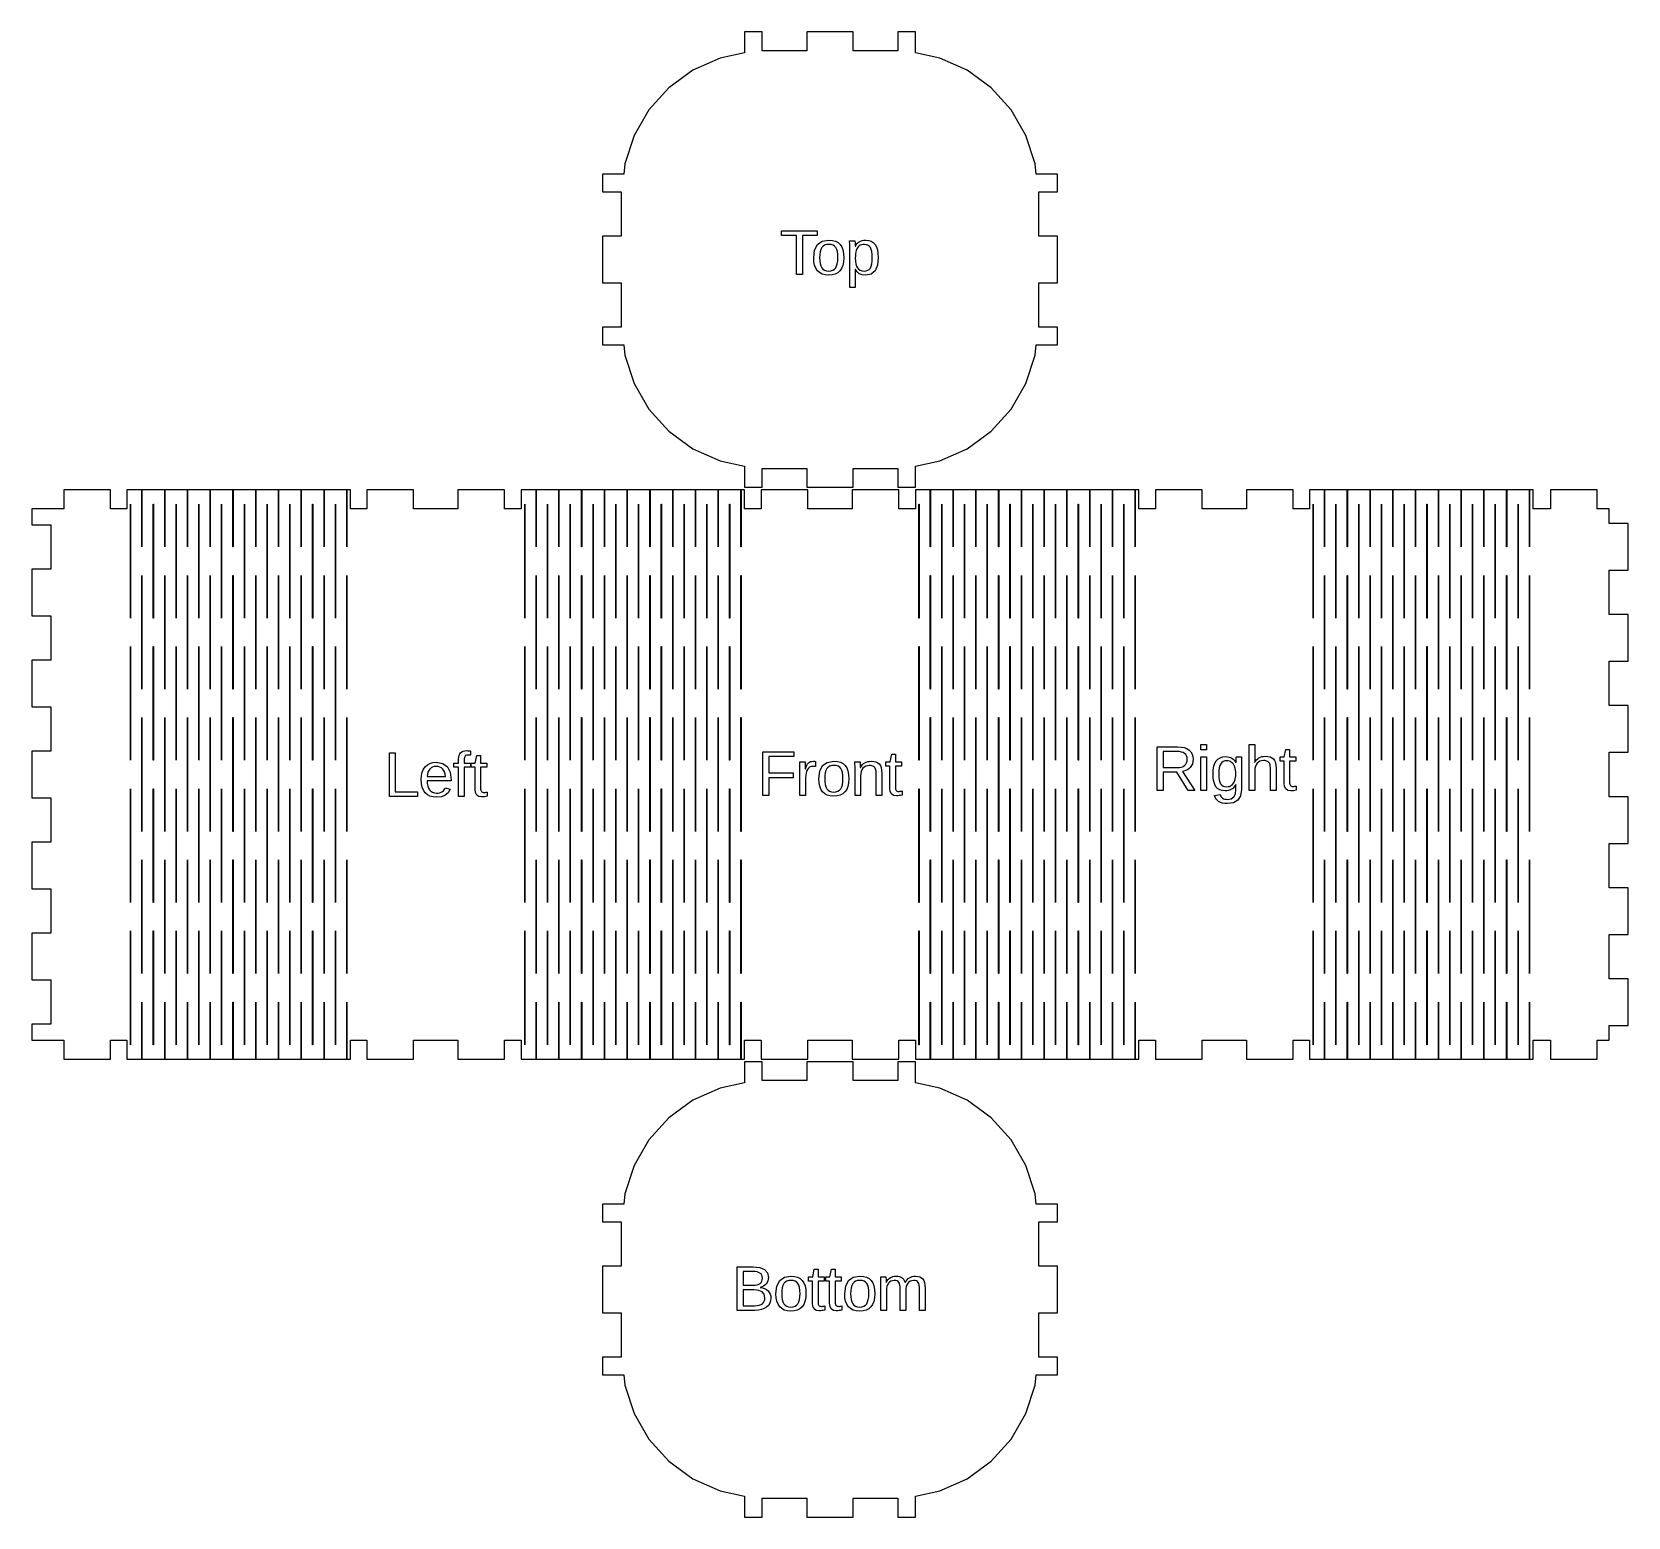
# Model space of a CAD drawing. Header units: metres. Extents: x -140 to 140, y -220 to 40.
import ezdxf

# ---------------------------------------------------------------- set-up
doc = ezdxf.new("R2010")
doc.units = ezdxf.units.M

msp = doc.modelspace()

# ---------------------------------------------------------------- linework, layer by layer
for p, q in [((-11.9, 40.5), (-15, 40.5)), ((-15, 40.5), (-15, 36.7958)), ((-11.9, 37.2), (-11.9, 40.5)), ((4.09999, 40.5), (-4.09999, 40.5)), ((-4.09999, 40.5), (-4.09999, 37.2)), ((4.09999, 37.2), (4.09999, 40.5)), ((15, 40.5), (11.9, 40.5)), ((11.9, 40.5), (11.9, 37.2)), ((15, 36.7958), (15, 40.5)), ((-15, 36.7958), (-19.3254, 35.8764)), ((-4.09999, 37.2), (-11.9, 37.2)), ((11.9, 37.2), (4.09999, 37.2)), ((19.3254, 35.8764), (15, 36.7958)), ((-24.1, 33.7506), (-28.3283, 30.6786)), ((-19.3254, 35.8764), (-24.1, 33.7506)), ((24.1, 33.7506), (19.3254, 35.8764)), ((28.3283, 30.6786), (24.1, 33.7506)), ((-28.3283, 30.6786), (-31.8254, 26.7946)), ((31.8254, 26.7946), (28.3283, 30.6786)), ((-31.8254, 26.7946), (-34.4386, 22.2684)), ((34.4386, 22.2684), (31.8254, 26.7946)), ((-34.4386, 22.2684), (-36.0537, 17.2978)), ((36.0537, 17.2978), (34.4386, 22.2684)), ((-36.0537, 17.2978), (-36.2426, 15.5)), ((36.2426, 15.5), (36.0537, 17.2978)), ((-36.2426, 15.5), (-40, 15.5)), ((-40, 15.5), (-40, 12.4)), ((40, 15.5), (36.2426, 15.5)), ((40, 12.4), (40, 15.5)), ((-40, 12.4), (-36.7, 12.4)), ((-36.7, 12.4), (-36.7, 4.59999)), ((36.7, 4.59999), (36.7, 12.4)), ((36.7, 12.4), (40, 12.4)), ((-36.7, 4.59999), (-40, 4.59999)), ((-40, 4.59999), (-40, -3.59998)), ((-8.51759, 4.70699), (-8.51759, 5.55499)), ((-8.51759, 5.55499), (-2.23759, 5.55499)), ((-5.89259, 4.70699), (-8.51759, 4.70699)), ((-5.89259, -2.125), (-5.89259, 4.70699)), ((-2.23759, 4.70699), (-4.85959, 4.70699)), ((-4.85959, 4.70699), (-4.85959, -2.125)), ((-2.6949, 2.1658), (-2.19934, 3.12424)), ((-2.23759, 5.55499), (-2.23759, 4.70699)), ((-2.19934, 3.12424), (-1.37341, 3.69931)), ((-1.22578, 2.8485), (-1.44809, 2.59999)), ((-1.37341, 3.69931), (-0.21709, 3.89099)), ((-0.94385, 3.02599), (-1.22578, 2.8485)), ((-0.60228, 3.13249), (-0.94385, 3.02599)), ((-0.2011, 3.168), (-0.60228, 3.13249)), ((-0.21709, 3.89099), (0.4142, 3.84424)), ((0.19652, 3.13318), (-0.2011, 3.168)), ((0.53239, 3.02875), (0.19652, 3.13318)), ((0.4142, 3.84424), (0.95615, 3.70399)), ((0.80652, 2.85468), (0.53239, 3.02875)), ((1.01889, 2.61099), (0.80652, 2.85468)), ((0.95615, 3.70399), (1.40871, 3.47025)), ((1.40871, 3.47025), (1.7719, 3.14299)), ((1.7719, 3.14299), (2.05101, 2.71793)), ((3.45274, 3.57768), (3.43874, 3.76299)), ((3.43874, 3.76299), (4.38474, 3.76299)), ((3.46274, 3.31573), (3.45274, 3.57768)), ((3.46875, 2.97717), (3.46274, 3.31573)), ((3.47075, 2.562), (3.46875, 2.97717)), ((4.38474, 3.76299), (4.39124, 3.71449)), ((4.39124, 3.71449), (4.41225, 3.44449)), ((4.41225, 3.44449), (4.43524, 2.97749)), ((4.43524, 2.97749), (4.43874, 2.83299)), ((4.43874, 2.83299), (4.46074, 2.83299)), ((4.46074, 2.83299), (4.60225, 3.08868)), ((4.60225, 3.08868), (4.76474, 3.30774)), ((4.76474, 3.30774), (4.94824, 3.49017)), ((4.94824, 3.49017), (5.15274, 3.63599)), ((5.12375, 2.88699), (4.96861, 2.74612)), ((5.30461, 2.9955), (5.12375, 2.88699)), ((5.15274, 3.63599), (5.3853, 3.74756)), ((5.51724, 3.073), (5.30461, 2.9955)), ((5.3853, 3.74756), (5.65199, 3.82724)), ((5.76161, 3.11949), (5.51724, 3.073)), ((5.65199, 3.82724), (5.9528, 3.87506)), ((6.03773, 3.13499), (5.76161, 3.11949)), ((5.9528, 3.87506), (6.28773, 3.89099)), ((6.37617, 3.10168), (6.03773, 3.13499)), ((6.28773, 3.89099), (6.79837, 3.84506)), ((6.6655, 3.00174), (6.37617, 3.10168)), ((6.90569, 2.83517), (6.6655, 3.00174)), ((6.79837, 3.84506), (7.24025, 3.70724)), ((7.09674, 2.60199), (6.90569, 2.83517)), ((7.24025, 3.70724), (7.61337, 3.47755)), ((7.61337, 3.47755), (7.91774, 3.15599)), ((7.91774, 3.15599), (8.15399, 2.73656)), ((40, 4.59999), (36.7, 4.59999)), ((40, -3.59998), (40, 4.59999)), ((-2.86009, 0.82399), (-2.6949, 2.1658)), ((-2.81891, 0.12088), (-2.86009, 0.82399)), ((-2.69534, -0.49449), (-2.81891, 0.12088)), ((-1.80904, 1.38799), (-1.8331, 0.82399)), ((-1.8331, 0.82399), (-1.8094, 0.27351)), ((-1.8094, 0.27351), (-1.73834, -0.204)), ((-1.73685, 1.87199), (-1.80904, 1.38799)), ((-1.61653, 2.27599), (-1.73685, 1.87199)), ((-1.44809, 2.59999), (-1.61653, 2.27599)), ((1.1777, 2.29044), (1.01889, 2.61099)), ((1.29114, 1.88574), (1.1777, 2.29044)), ((1.2869, -0.22774), (1.35814, 0.25807)), ((1.35921, 1.39693), (1.29114, 1.88574)), ((1.35814, 0.25807), (1.3819, 0.82399)), ((1.3819, 0.82399), (1.35921, 1.39693)), ((2.05101, 2.71793), (2.2504, 2.18974)), ((2.36732, 0.09613), (2.23964, -0.53249)), ((2.2504, 2.18974), (2.37001, 1.55843)), ((2.4099, 0.82399), (2.36732, 0.09613)), ((2.37001, 1.55843), (2.4099, 0.82399)), ((3.47075, -4.42899), (3.47075, 2.562)), ((4.46049, 1.15068), (4.44974, 0.75)), ((4.44974, 0.75), (4.47293, 0.20344)), ((4.49274, 1.51175), (4.46049, 1.15068)), ((4.47293, 0.20344), (4.5425, -0.26623)), ((4.54649, 1.83318), (4.49274, 1.51175)), ((4.62175, 2.11499), (4.54649, 1.83318)), ((4.71762, 2.36012), (4.62175, 2.11499)), ((4.83324, 2.5705), (4.71762, 2.36012)), ((4.96861, 2.74612), (4.83324, 2.5705)), ((7.24243, 2.29118), (7.09674, 2.60199)), ((7.3465, 1.89174), (7.24243, 2.29118)), ((7.34575, -0.2645), (7.40874, 0.23538)), ((7.40894, 1.40369), (7.3465, 1.89174)), ((7.40874, 0.23538), (7.42975, 0.827)), ((7.42975, 0.827), (7.40894, 1.40369)), ((8.15399, 2.73656), (8.32274, 2.21225)), ((8.45775, 0.849), (8.32211, -0.50812)), ((8.32274, 2.21225), (8.424, 1.58305)), ((8.424, 1.58305), (8.45775, 0.849)), ((-4.85959, -2.125), (-5.89259, -2.125)), ((-2.48941, -1.02211), (-2.69534, -0.49449)), ((-2.2011, -1.46199), (-2.48941, -1.02211)), ((-1.83165, -1.80806), (-2.2011, -1.46199)), ((-1.38335, -2.05524), (-1.83165, -1.80806)), ((-1.73834, -0.204), (-1.6199, -0.60849)), ((-1.6199, -0.60849), (-1.4541, -0.93999)), ((-1.4541, -0.93999), (-1.23703, -1.19812)), ((-0.85615, -2.20355), (-1.38335, -2.05524)), ((-1.23703, -1.19812), (-0.96585, -1.38249)), ((-0.96585, -1.38249), (-0.64053, -1.49312)), ((-0.25009, -2.25299), (-0.85615, -2.20355)), ((-0.64053, -1.49312), (-0.26109, -1.53)), ((-0.26109, -1.53), (0.14932, -1.49431)), ((0.36032, -2.20543), (-0.25009, -2.25299)), ((0.14932, -1.49431), (0.49664, -1.38724)), ((0.89365, -2.06274), (0.36032, -2.20543)), ((0.49664, -1.38724), (0.78082, -1.2088)), ((0.78082, -1.2088), (1.00189, -0.959)), ((1.34982, -1.82494), (0.89365, -2.06274)), ((1.00189, -0.959), (1.16814, -0.63342)), ((1.16814, -0.63342), (1.2869, -0.22774)), ((1.7289, -1.49199), (1.34982, -1.82494)), ((2.02682, -1.06187), (1.7289, -1.49199)), ((2.23964, -0.53249), (2.02682, -1.06187)), ((4.45474, -1.22299), (4.42775, -1.22299)), ((4.42775, -1.22299), (4.43736, -1.29655)), ((4.43736, -1.29655), (4.44424, -1.47424)), ((4.44424, -1.47424), (4.44836, -1.75606)), ((4.44836, -1.75606), (4.44974, -2.142)), ((4.44974, -2.142), (4.44974, -4.42899)), ((4.74518, -1.67361), (4.45474, -1.22299)), ((4.5425, -0.26623), (4.65843, -0.65906)), ((4.65843, -0.65906), (4.82074, -0.97499)), ((5.14749, -1.9955), (4.74518, -1.67361)), ((4.82074, -0.97499), (5.03525, -1.2178)), ((5.03525, -1.2178), (5.30774, -1.39124)), ((5.66168, -2.18861), (5.14749, -1.9955)), ((5.30774, -1.39124), (5.63824, -1.4953)), ((5.63824, -1.4953), (6.02675, -1.53)), ((6.28773, -2.25299), (5.66168, -2.18861)), ((6.02675, -1.53), (6.36794, -1.49619)), ((7.23712, -2.05911), (6.28773, -2.25299)), ((6.36794, -1.49619), (6.65948, -1.39474)), ((6.65948, -1.39474), (6.90143, -1.22568)), ((6.90143, -1.22568), (7.09375, -0.989)), ((7.09375, -0.989), (7.24074, -0.67262)), ((7.91524, -1.47749), (7.23712, -2.05911)), ((7.24074, -0.67262), (7.34575, -0.2645)), ((8.32211, -0.50812), (7.91524, -1.47749)), ((-40, -3.59998), (-36.7, -3.59998)), ((-36.7, -3.59998), (-36.7, -11.4)), ((4.44974, -4.42899), (3.47075, -4.42899)), ((36.7, -11.4), (36.7, -3.59998)), ((36.7, -3.59998), (40, -3.59998)), ((-36.7, -11.4), (-40, -11.4)), ((-40, -11.4), (-40, -14.5)), ((40, -11.4), (36.7, -11.4)), ((40, -14.5), (40, -11.4)), ((-40, -14.5), (-36.2426, -14.5)), ((-36.2426, -14.5), (-36.0537, -16.2978)), ((-36.0537, -16.2978), (-34.4386, -21.2684)), ((34.4386, -21.2684), (36.0537, -16.2978)), ((36.0537, -16.2978), (36.2426, -14.5)), ((36.2426, -14.5), (40, -14.5)), ((-34.4386, -21.2684), (-31.8254, -25.7946)), ((31.8254, -25.7946), (34.4386, -21.2684)), ((-31.8254, -25.7946), (-28.3283, -29.6786)), ((28.3283, -29.6786), (31.8254, -25.7946)), ((-28.3283, -29.6786), (-24.1, -32.7506)), ((24.1, -32.7506), (28.3283, -29.6786)), ((-24.1, -32.7506), (-19.3254, -34.8764)), ((19.3254, -34.8764), (24.1, -32.7506)), ((-19.3254, -34.8764), (-15, -35.7958)), ((-15, -35.7958), (-15, -39.5)), ((-11.9, -36.2), (-4.09999, -36.2)), ((-11.9, -39.5), (-11.9, -36.2)), ((-4.09999, -36.2), (-4.09999, -39.5)), ((4.09998, -39.5), (4.09998, -36.2)), ((4.09998, -36.2), (11.9, -36.2)), ((11.9, -36.2), (11.9, -39.5)), ((15, -35.7958), (19.3254, -34.8764)), ((15, -39.5), (15, -35.7958)), ((-126.44, -40), (-134.64, -40)), ((-134.64, -40), (-134.64, -43.3)), ((-126.44, -43.3), (-126.44, -40)), ((-120.91, -40), (-123.545, -40)), ((-123.545, -40), (-123.545, -43.3)), ((-120.91, -50), (-120.91, -40)), ((-116.91, -40), (-120.9, -40)), ((-120.9, -40), (-120.9, -50)), ((-116.91, -50), (-116.91, -40)), ((-112.91, -40), (-116.9, -40)), ((-116.9, -40), (-116.9, -50)), ((-112.91, -50), (-112.91, -40)), ((-108.91, -40), (-112.9, -40)), ((-112.9, -40), (-112.9, -50)), ((-108.91, -50), (-108.91, -40)), ((-104.91, -40), (-108.9, -40)), ((-108.9, -40), (-108.9, -50)), ((-104.91, -50), (-104.91, -40)), ((-100.91, -40), (-104.9, -40)), ((-104.9, -40), (-104.9, -50)), ((-100.91, -50), (-100.91, -40)), ((-96.9099, -40), (-100.9, -40)), ((-100.9, -40), (-100.9, -50)), ((-96.9099, -50), (-96.9099, -40)), ((-92.9099, -40), (-96.8999, -40)), ((-96.8999, -40), (-96.8999, -50)), ((-92.9099, -50), (-92.9099, -40)), ((-88.9099, -40), (-92.8999, -40)), ((-92.8999, -40), (-92.8999, -50)), ((-88.9099, -50), (-88.9099, -40)), ((-84.9099, -40), (-88.8999, -40)), ((-88.8999, -40), (-88.8999, -50)), ((-84.9099, -50), (-84.9099, -40)), ((-84.2649, -40), (-84.8999, -40)), ((-84.8999, -40), (-84.8999, -50)), ((-84.2649, -43.3), (-84.2649, -40)), ((-73.1699, -40), (-81.3699, -40)), ((-81.3699, -40), (-81.3699, -43.3)), ((-73.1699, -43.3), (-73.1699, -40)), ((-57.1699, -40), (-65.3699, -40)), ((-65.3699, -40), (-65.3699, -43.3)), ((-57.1699, -43.3), (-57.1699, -40)), ((-51.6399, -40), (-54.2749, -40)), ((-54.2749, -40), (-54.2749, -43.3)), ((-51.6399, -50), (-51.6399, -40)), ((-47.6399, -40), (-51.6299, -40)), ((-51.6299, -40), (-51.6299, -50)), ((-47.6399, -50), (-47.6399, -40)), ((-43.6399, -40), (-47.6299, -40)), ((-47.6299, -40), (-47.6299, -50)), ((-43.6399, -50), (-43.6399, -40)), ((-39.6399, -40), (-43.6299, -40)), ((-43.6299, -40), (-43.6299, -50)), ((-39.6399, -50), (-39.6399, -40)), ((-35.6399, -40), (-39.6299, -40)), ((-39.6299, -40), (-39.6299, -50)), ((-35.6399, -50), (-35.6399, -40)), ((-31.64, -40), (-35.6299, -40)), ((-35.6299, -40), (-35.6299, -50)), ((-31.64, -50), (-31.64, -40)), ((-27.64, -40), (-31.63, -40)), ((-31.63, -40), (-31.63, -50)), ((-27.64, -50), (-27.64, -40)), ((-23.64, -40), (-27.63, -40)), ((-27.63, -40), (-27.63, -50)), ((-23.64, -50), (-23.64, -40)), ((-19.64, -40), (-23.63, -40)), ((-23.63, -40), (-23.63, -50)), ((-19.64, -50), (-19.64, -40)), ((-15.64, -40), (-19.63, -40)), ((-19.63, -40), (-19.63, -50)), ((-15.64, -50), (-15.64, -40)), ((-14.995, -40), (-15.63, -40)), ((-15.63, -40), (-15.63, -50)), ((-15, -39.5), (-11.9, -39.5)), ((-14.995, -43.3), (-14.995, -40)), ((-3.90001, -40), (-12.1, -40)), ((-12.1, -40), (-12.1, -43.3)), ((-4.09999, -39.5), (4.09998, -39.5)), ((-3.90001, -43.3), (-3.90001, -40)), ((12.1, -40), (3.89999, -40)), ((3.89999, -40), (3.89999, -43.3)), ((11.9, -39.5), (15, -39.5)), ((12.1, -43.3), (12.1, -40)), ((17.63, -40), (14.995, -40)), ((14.995, -40), (14.995, -43.3)), ((17.63, -50), (17.63, -40)), ((21.63, -40), (17.64, -40)), ((17.64, -40), (17.64, -50)), ((21.63, -50), (21.63, -40)), ((25.63, -40), (21.64, -40)), ((21.64, -40), (21.64, -50)), ((25.63, -50), (25.63, -40)), ((29.63, -40), (25.64, -40)), ((25.64, -40), (25.64, -50)), ((29.63, -50), (29.63, -40)), ((33.63, -40), (29.64, -40)), ((29.64, -40), (29.64, -50)), ((33.63, -50), (33.63, -40)), ((37.6299, -40), (33.64, -40)), ((33.64, -40), (33.64, -50)), ((37.6299, -50), (37.6299, -40)), ((41.6299, -40), (37.6399, -40)), ((37.6399, -40), (37.6399, -50)), ((41.6299, -50), (41.6299, -40)), ((45.6299, -40), (41.6399, -40)), ((41.6399, -40), (41.6399, -50)), ((45.6299, -50), (45.6299, -40)), ((49.6299, -40), (45.6399, -40)), ((45.6399, -40), (45.6399, -50)), ((49.6299, -50), (49.6299, -40)), ((53.6299, -40), (49.6399, -40)), ((49.6399, -40), (49.6399, -50)), ((53.6299, -50), (53.6299, -40)), ((54.2749, -40), (53.6399, -40)), ((53.6399, -40), (53.6399, -50)), ((54.2749, -43.3), (54.2749, -40)), ((65.3699, -40), (57.1699, -40)), ((57.1699, -40), (57.1699, -43.3)), ((65.3699, -43.3), (65.3699, -40)), ((81.3699, -40), (73.1699, -40)), ((73.1699, -40), (73.1699, -43.3)), ((81.3699, -43.3), (81.3699, -40)), ((86.8999, -40), (84.2649, -40)), ((84.2649, -40), (84.2649, -43.3)), ((86.8999, -50), (86.8999, -40)), ((90.8999, -40), (86.9099, -40)), ((86.9099, -40), (86.9099, -50)), ((90.8999, -50), (90.8999, -40)), ((94.8999, -40), (90.9099, -40)), ((90.9099, -40), (90.9099, -50)), ((94.8999, -50), (94.8999, -40)), ((98.8999, -40), (94.9099, -40)), ((94.9099, -40), (94.9099, -50)), ((98.8999, -50), (98.8999, -40)), ((102.9, -40), (98.9099, -40)), ((98.9099, -40), (98.9099, -50)), ((102.9, -50), (102.9, -40)), ((106.9, -40), (102.91, -40)), ((102.91, -40), (102.91, -50)), ((106.9, -50), (106.9, -40)), ((110.9, -40), (106.91, -40)), ((106.91, -40), (106.91, -50)), ((110.9, -50), (110.9, -40)), ((114.9, -40), (110.91, -40)), ((110.91, -40), (110.91, -50)), ((114.9, -50), (114.9, -40)), ((118.9, -40), (114.91, -40)), ((114.91, -40), (114.91, -50)), ((118.9, -50), (118.9, -40)), ((122.9, -40), (118.91, -40)), ((118.91, -40), (118.91, -50)), ((122.9, -50), (122.9, -40)), ((123.545, -40), (122.91, -40)), ((122.91, -40), (122.91, -50)), ((123.545, -43.3), (123.545, -40)), ((134.79, -40), (126.59, -40)), ((126.59, -40), (126.59, -43.3)), ((134.79, -43.3), (134.79, -40)), ((-134.64, -43.3), (-140.24, -43.3)), ((-140.24, -43.3), (-140.24, -46.1)), ((-123.545, -43.3), (-126.44, -43.3)), ((-122.91, -62.5), (-122.91, -42.5)), ((-122.91, -42.5), (-122.9, -42.5)), ((-122.9, -42.5), (-122.9, -62.5)), ((-118.91, -62.5), (-118.91, -42.5)), ((-118.91, -42.5), (-118.9, -42.5)), ((-118.9, -42.5), (-118.9, -62.5)), ((-114.91, -62.5), (-114.91, -42.5)), ((-114.91, -42.5), (-114.9, -42.5)), ((-114.9, -42.5), (-114.9, -62.5)), ((-110.91, -62.5), (-110.91, -42.5)), ((-110.91, -42.5), (-110.9, -42.5)), ((-110.9, -42.5), (-110.9, -62.5)), ((-106.91, -62.5), (-106.91, -42.5)), ((-106.91, -42.5), (-106.9, -42.5)), ((-106.9, -42.5), (-106.9, -62.5)), ((-102.91, -62.5), (-102.91, -42.5)), ((-102.91, -42.5), (-102.9, -42.5)), ((-102.9, -42.5), (-102.9, -62.5)), ((-98.9099, -62.5), (-98.9099, -42.5)), ((-98.9099, -42.5), (-98.8999, -42.5)), ((-98.8999, -42.5), (-98.8999, -62.5)), ((-94.9099, -62.5), (-94.9099, -42.5)), ((-94.9099, -42.5), (-94.8999, -42.5)), ((-94.8999, -42.5), (-94.8999, -62.5)), ((-90.9099, -62.5), (-90.9099, -42.5)), ((-90.9099, -42.5), (-90.8999, -42.5)), ((-90.8999, -42.5), (-90.8999, -62.5)), ((-86.9099, -62.5), (-86.9099, -42.5)), ((-86.9099, -42.5), (-86.8999, -42.5)), ((-86.8999, -42.5), (-86.8999, -62.5)), ((-81.3699, -43.3), (-84.2649, -43.3)), ((-65.3699, -43.3), (-73.1699, -43.3)), ((-54.2749, -43.3), (-57.1699, -43.3)), ((-53.6399, -62.5), (-53.6399, -42.5)), ((-53.6399, -42.5), (-53.6299, -42.5)), ((-53.6299, -42.5), (-53.6299, -62.5)), ((-49.6399, -62.5), (-49.6399, -42.5)), ((-49.6399, -42.5), (-49.6299, -42.5)), ((-49.6299, -42.5), (-49.6299, -62.5)), ((-45.6399, -62.5), (-45.6399, -42.5)), ((-45.6399, -42.5), (-45.6299, -42.5)), ((-45.6299, -42.5), (-45.6299, -62.5)), ((-41.6399, -62.5), (-41.6399, -42.5)), ((-41.6399, -42.5), (-41.6299, -42.5)), ((-41.6299, -42.5), (-41.6299, -62.5)), ((-37.6399, -62.5), (-37.6399, -42.5)), ((-37.6399, -42.5), (-37.6299, -42.5)), ((-37.6299, -42.5), (-37.6299, -62.5)), ((-33.64, -62.5), (-33.64, -42.5)), ((-33.64, -42.5), (-33.63, -42.5)), ((-33.63, -42.5), (-33.63, -62.5)), ((-29.64, -62.5), (-29.64, -42.5)), ((-29.64, -42.5), (-29.63, -42.5)), ((-29.63, -42.5), (-29.63, -62.5)), ((-25.64, -62.5), (-25.64, -42.5)), ((-25.64, -42.5), (-25.63, -42.5)), ((-25.63, -42.5), (-25.63, -62.5)), ((-21.64, -62.5), (-21.64, -42.5)), ((-21.64, -42.5), (-21.63, -42.5)), ((-21.63, -42.5), (-21.63, -62.5)), ((-17.64, -62.5), (-17.64, -42.5)), ((-17.64, -42.5), (-17.63, -42.5)), ((-17.63, -42.5), (-17.63, -62.5)), ((-12.1, -43.3), (-14.995, -43.3)), ((3.89999, -43.3), (-3.90001, -43.3)), ((14.995, -43.3), (12.1, -43.3)), ((15.63, -62.5), (15.63, -42.5)), ((15.63, -42.5), (15.64, -42.5)), ((15.64, -42.5), (15.64, -62.5)), ((19.63, -62.5), (19.63, -42.5)), ((19.63, -42.5), (19.64, -42.5)), ((19.64, -42.5), (19.64, -62.5)), ((23.63, -62.5), (23.63, -42.5)), ((23.63, -42.5), (23.64, -42.5)), ((23.64, -42.5), (23.64, -62.5)), ((27.63, -62.5), (27.63, -42.5)), ((27.63, -42.5), (27.64, -42.5)), ((27.64, -42.5), (27.64, -62.5)), ((31.63, -62.5), (31.63, -42.5)), ((31.63, -42.5), (31.64, -42.5)), ((31.64, -42.5), (31.64, -62.5)), ((35.6299, -62.5), (35.6299, -42.5)), ((35.6299, -42.5), (35.6399, -42.5)), ((35.6399, -42.5), (35.6399, -62.5)), ((39.6299, -62.5), (39.6299, -42.5)), ((39.6299, -42.5), (39.6399, -42.5)), ((39.6399, -42.5), (39.6399, -62.5)), ((43.6299, -62.5), (43.6299, -42.5)), ((43.6299, -42.5), (43.6399, -42.5)), ((43.6399, -42.5), (43.6399, -62.5)), ((47.6299, -62.5), (47.6299, -42.5)), ((47.6299, -42.5), (47.6399, -42.5)), ((47.6399, -42.5), (47.6399, -62.5)), ((51.6299, -62.5), (51.6299, -42.5)), ((51.6299, -42.5), (51.6399, -42.5)), ((51.6399, -42.5), (51.6399, -62.5)), ((57.1699, -43.3), (54.2749, -43.3)), ((73.1699, -43.3), (65.3699, -43.3)), ((84.2649, -43.3), (81.3699, -43.3)), ((84.8999, -62.5), (84.8999, -42.5)), ((84.8999, -42.5), (84.9099, -42.5)), ((84.9099, -42.5), (84.9099, -62.5)), ((88.8999, -62.5), (88.8999, -42.5)), ((88.8999, -42.5), (88.9099, -42.5)), ((88.9099, -42.5), (88.9099, -62.5)), ((92.8999, -62.5), (92.8999, -42.5)), ((92.8999, -42.5), (92.9099, -42.5)), ((92.9099, -42.5), (92.9099, -62.5)), ((96.8999, -62.5), (96.8999, -42.5)), ((96.8999, -42.5), (96.9099, -42.5)), ((96.9099, -42.5), (96.9099, -62.5)), ((100.9, -62.5), (100.9, -42.5)), ((100.9, -42.5), (100.91, -42.5)), ((100.91, -42.5), (100.91, -62.5)), ((104.9, -62.5), (104.9, -42.5)), ((104.9, -42.5), (104.91, -42.5)), ((104.91, -42.5), (104.91, -62.5)), ((108.9, -62.5), (108.9, -42.5)), ((108.9, -42.5), (108.91, -42.5)), ((108.91, -42.5), (108.91, -62.5)), ((112.9, -62.5), (112.9, -42.5)), ((112.9, -42.5), (112.91, -42.5)), ((112.91, -42.5), (112.91, -62.5)), ((116.9, -62.5), (116.9, -42.5)), ((116.9, -42.5), (116.91, -42.5)), ((116.91, -42.5), (116.91, -62.5)), ((120.9, -62.5), (120.9, -42.5)), ((120.9, -42.5), (120.91, -42.5)), ((120.91, -42.5), (120.91, -62.5)), ((126.59, -43.3), (123.545, -43.3)), ((136.94, -43.3), (134.79, -43.3)), ((136.94, -45.9), (136.94, -43.3)), ((-140.24, -46.1), (-136.94, -46.1)), ((-136.94, -46.1), (-136.94, -53.9)), ((140.24, -45.9), (136.94, -45.9)), ((140.24, -54.1), (140.24, -45.9)), ((-120.9, -50), (-120.91, -50)), ((-116.9, -50), (-116.91, -50)), ((-112.9, -50), (-112.91, -50)), ((-108.9, -50), (-108.91, -50)), ((-104.9, -50), (-104.91, -50)), ((-100.9, -50), (-100.91, -50)), ((-96.8999, -50), (-96.9099, -50)), ((-92.8999, -50), (-92.9099, -50)), ((-88.8999, -50), (-88.9099, -50)), ((-84.8999, -50), (-84.9099, -50)), ((-51.6299, -50), (-51.6399, -50)), ((-47.6299, -50), (-47.6399, -50)), ((-43.6299, -50), (-43.6399, -50)), ((-39.6299, -50), (-39.6399, -50)), ((-35.6299, -50), (-35.6399, -50)), ((-31.63, -50), (-31.64, -50)), ((-27.63, -50), (-27.64, -50)), ((-23.63, -50), (-23.64, -50)), ((-19.63, -50), (-19.64, -50)), ((-15.63, -50), (-15.64, -50)), ((17.64, -50), (17.63, -50)), ((21.64, -50), (21.63, -50)), ((25.64, -50), (25.63, -50)), ((29.64, -50), (29.63, -50)), ((33.64, -50), (33.63, -50)), ((37.6399, -50), (37.6299, -50)), ((41.6399, -50), (41.6299, -50)), ((45.6399, -50), (45.6299, -50)), ((49.6399, -50), (49.6299, -50)), ((53.6399, -50), (53.6299, -50)), ((86.9099, -50), (86.8999, -50)), ((90.9099, -50), (90.8999, -50)), ((94.9099, -50), (94.8999, -50)), ((98.9099, -50), (98.8999, -50)), ((102.91, -50), (102.9, -50)), ((106.91, -50), (106.9, -50)), ((110.91, -50), (110.9, -50)), ((114.91, -50), (114.9, -50)), ((118.91, -50), (118.9, -50)), ((122.91, -50), (122.9, -50)), ((-136.94, -53.9), (-140.24, -53.9)), ((-140.24, -53.9), (-140.24, -62.1)), ((-120.91, -75), (-120.91, -55)), ((-120.91, -55), (-120.9, -55)), ((-120.9, -55), (-120.9, -75)), ((-116.91, -75), (-116.91, -55)), ((-116.91, -55), (-116.9, -55)), ((-116.9, -55), (-116.9, -75)), ((-112.91, -75), (-112.91, -55)), ((-112.91, -55), (-112.9, -55)), ((-112.9, -55), (-112.9, -75)), ((-108.91, -75), (-108.91, -55)), ((-108.91, -55), (-108.9, -55)), ((-108.9, -55), (-108.9, -75)), ((-104.91, -75), (-104.91, -55)), ((-104.91, -55), (-104.9, -55)), ((-104.9, -55), (-104.9, -75)), ((-100.91, -75), (-100.91, -55)), ((-100.91, -55), (-100.9, -55)), ((-100.9, -55), (-100.9, -75)), ((-96.9099, -75), (-96.9099, -55)), ((-96.9099, -55), (-96.8999, -55)), ((-96.8999, -55), (-96.8999, -75)), ((-92.9099, -75), (-92.9099, -55)), ((-92.9099, -55), (-92.8999, -55)), ((-92.8999, -55), (-92.8999, -75)), ((-88.9099, -75), (-88.9099, -55)), ((-88.9099, -55), (-88.8999, -55)), ((-88.8999, -55), (-88.8999, -75)), ((-84.9099, -75), (-84.9099, -55)), ((-84.9099, -55), (-84.8999, -55)), ((-84.8999, -55), (-84.8999, -75)), ((-51.6399, -75), (-51.6399, -55)), ((-51.6399, -55), (-51.6299, -55)), ((-51.6299, -55), (-51.6299, -75)), ((-47.6399, -75), (-47.6399, -55)), ((-47.6399, -55), (-47.6299, -55)), ((-47.6299, -55), (-47.6299, -75)), ((-43.6399, -75), (-43.6399, -55)), ((-43.6399, -55), (-43.6299, -55)), ((-43.6299, -55), (-43.6299, -75)), ((-39.6399, -75), (-39.6399, -55)), ((-39.6399, -55), (-39.6299, -55)), ((-39.6299, -55), (-39.6299, -75)), ((-35.6399, -75), (-35.6399, -55)), ((-35.6399, -55), (-35.6299, -55)), ((-35.6299, -55), (-35.6299, -75)), ((-31.64, -75), (-31.64, -55)), ((-31.64, -55), (-31.63, -55)), ((-31.63, -55), (-31.63, -75)), ((-27.64, -75), (-27.64, -55)), ((-27.64, -55), (-27.63, -55)), ((-27.63, -55), (-27.63, -75)), ((-23.64, -75), (-23.64, -55)), ((-23.64, -55), (-23.63, -55)), ((-23.63, -55), (-23.63, -75)), ((-19.64, -75), (-19.64, -55)), ((-19.64, -55), (-19.63, -55)), ((-19.63, -55), (-19.63, -75)), ((-15.64, -75), (-15.64, -55)), ((-15.64, -55), (-15.63, -55)), ((-15.63, -55), (-15.63, -75)), ((17.63, -75), (17.63, -55)), ((17.63, -55), (17.64, -55)), ((17.64, -55), (17.64, -75)), ((21.63, -75), (21.63, -55)), ((21.63, -55), (21.64, -55)), ((21.64, -55), (21.64, -75)), ((25.63, -75), (25.63, -55)), ((25.63, -55), (25.64, -55)), ((25.64, -55), (25.64, -75)), ((29.63, -75), (29.63, -55)), ((29.63, -55), (29.64, -55)), ((29.64, -55), (29.64, -75)), ((33.63, -75), (33.63, -55)), ((33.63, -55), (33.64, -55)), ((33.64, -55), (33.64, -75)), ((37.6299, -75), (37.6299, -55)), ((37.6299, -55), (37.6399, -55)), ((37.6399, -55), (37.6399, -75)), ((41.6299, -75), (41.6299, -55)), ((41.6299, -55), (41.6399, -55)), ((41.6399, -55), (41.6399, -75)), ((45.6299, -75), (45.6299, -55)), ((45.6299, -55), (45.6399, -55)), ((45.6399, -55), (45.6399, -75)), ((49.6299, -75), (49.6299, -55)), ((49.6299, -55), (49.6399, -55)), ((49.6399, -55), (49.6399, -75)), ((53.6299, -75), (53.6299, -55)), ((53.6299, -55), (53.6399, -55)), ((53.6399, -55), (53.6399, -75)), ((86.8999, -75), (86.8999, -55)), ((86.8999, -55), (86.9099, -55)), ((86.9099, -55), (86.9099, -75)), ((90.8999, -75), (90.8999, -55)), ((90.8999, -55), (90.9099, -55)), ((90.9099, -55), (90.9099, -75)), ((94.8999, -75), (94.8999, -55)), ((94.8999, -55), (94.9099, -55)), ((94.9099, -55), (94.9099, -75)), ((98.8999, -75), (98.8999, -55)), ((98.8999, -55), (98.9099, -55)), ((98.9099, -55), (98.9099, -75)), ((102.9, -75), (102.9, -55)), ((102.9, -55), (102.91, -55)), ((102.91, -55), (102.91, -75)), ((106.9, -75), (106.9, -55)), ((106.9, -55), (106.91, -55)), ((106.91, -55), (106.91, -75)), ((110.9, -75), (110.9, -55)), ((110.9, -55), (110.91, -55)), ((110.91, -55), (110.91, -75)), ((114.9, -75), (114.9, -55)), ((114.9, -55), (114.91, -55)), ((114.91, -55), (114.91, -75)), ((118.9, -75), (118.9, -55)), ((118.9, -55), (118.91, -55)), ((118.91, -55), (118.91, -75)), ((122.9, -75), (122.9, -55)), ((122.9, -55), (122.91, -55)), ((122.91, -55), (122.91, -75)), ((136.94, -61.9), (136.94, -54.1)), ((136.94, -54.1), (140.24, -54.1)), ((-140.24, -62.1), (-136.94, -62.1)), ((-136.94, -62.1), (-136.94, -69.9)), ((-122.9, -62.5), (-122.91, -62.5)), ((-118.9, -62.5), (-118.91, -62.5)), ((-114.9, -62.5), (-114.91, -62.5)), ((-110.9, -62.5), (-110.91, -62.5)), ((-106.9, -62.5), (-106.91, -62.5)), ((-102.9, -62.5), (-102.91, -62.5)), ((-98.8999, -62.5), (-98.9099, -62.5)), ((-94.8999, -62.5), (-94.9099, -62.5)), ((-90.8999, -62.5), (-90.9099, -62.5)), ((-86.8999, -62.5), (-86.9099, -62.5)), ((-53.6299, -62.5), (-53.6399, -62.5)), ((-49.6299, -62.5), (-49.6399, -62.5)), ((-45.6299, -62.5), (-45.6399, -62.5)), ((-41.6299, -62.5), (-41.6399, -62.5)), ((-37.6299, -62.5), (-37.6399, -62.5)), ((-33.63, -62.5), (-33.64, -62.5)), ((-29.63, -62.5), (-29.64, -62.5)), ((-25.63, -62.5), (-25.64, -62.5)), ((-21.63, -62.5), (-21.64, -62.5)), ((-17.63, -62.5), (-17.64, -62.5)), ((15.64, -62.5), (15.63, -62.5)), ((19.64, -62.5), (19.63, -62.5)), ((23.64, -62.5), (23.63, -62.5)), ((27.64, -62.5), (27.63, -62.5)), ((31.64, -62.5), (31.63, -62.5)), ((35.6399, -62.5), (35.6299, -62.5)), ((39.6399, -62.5), (39.6299, -62.5)), ((43.6399, -62.5), (43.6299, -62.5)), ((47.6399, -62.5), (47.6299, -62.5)), ((51.6399, -62.5), (51.6299, -62.5)), ((84.9099, -62.5), (84.8999, -62.5)), ((88.9099, -62.5), (88.8999, -62.5)), ((92.9099, -62.5), (92.8999, -62.5)), ((96.9099, -62.5), (96.8999, -62.5)), ((100.91, -62.5), (100.9, -62.5)), ((104.91, -62.5), (104.9, -62.5)), ((108.91, -62.5), (108.9, -62.5)), ((112.91, -62.5), (112.9, -62.5)), ((116.91, -62.5), (116.9, -62.5)), ((120.91, -62.5), (120.9, -62.5)), ((140.24, -61.9), (136.94, -61.9)), ((140.24, -70.1), (140.24, -61.9)), ((-136.94, -69.9), (-140.24, -69.9)), ((-140.24, -69.9), (-140.24, -78.1)), ((-122.91, -87.5), (-122.91, -67.5)), ((-122.91, -67.5), (-122.9, -67.5)), ((-122.9, -67.5), (-122.9, -87.5)), ((-118.91, -87.5), (-118.91, -67.5)), ((-118.91, -67.5), (-118.9, -67.5)), ((-118.9, -67.5), (-118.9, -87.5)), ((-114.91, -87.5), (-114.91, -67.5)), ((-114.91, -67.5), (-114.9, -67.5)), ((-114.9, -67.5), (-114.9, -87.5)), ((-110.91, -87.5), (-110.91, -67.5)), ((-110.91, -67.5), (-110.9, -67.5)), ((-110.9, -67.5), (-110.9, -87.5)), ((-106.91, -87.5), (-106.91, -67.5)), ((-106.91, -67.5), (-106.9, -67.5)), ((-106.9, -67.5), (-106.9, -87.5)), ((-102.91, -87.5), (-102.91, -67.5)), ((-102.91, -67.5), (-102.9, -67.5)), ((-102.9, -67.5), (-102.9, -87.5)), ((-98.9099, -87.5), (-98.9099, -67.5)), ((-98.9099, -67.5), (-98.8999, -67.5)), ((-98.8999, -67.5), (-98.8999, -87.5)), ((-94.9099, -87.5), (-94.9099, -67.5)), ((-94.9099, -67.5), (-94.8999, -67.5)), ((-94.8999, -67.5), (-94.8999, -87.5)), ((-90.9099, -87.5), (-90.9099, -67.5)), ((-90.9099, -67.5), (-90.8999, -67.5)), ((-90.8999, -67.5), (-90.8999, -87.5)), ((-86.9099, -87.5), (-86.9099, -67.5)), ((-86.9099, -67.5), (-86.8999, -67.5)), ((-86.8999, -67.5), (-86.8999, -87.5)), ((-53.6399, -87.5), (-53.6399, -67.5)), ((-53.6399, -67.5), (-53.6299, -67.5)), ((-53.6299, -67.5), (-53.6299, -87.5)), ((-49.6399, -87.5), (-49.6399, -67.5)), ((-49.6399, -67.5), (-49.6299, -67.5)), ((-49.6299, -67.5), (-49.6299, -87.5)), ((-45.6399, -87.5), (-45.6399, -67.5)), ((-45.6399, -67.5), (-45.6299, -67.5)), ((-45.6299, -67.5), (-45.6299, -87.5)), ((-41.6399, -87.5), (-41.6399, -67.5)), ((-41.6399, -67.5), (-41.6299, -67.5)), ((-41.6299, -67.5), (-41.6299, -87.5)), ((-37.6399, -87.5), (-37.6399, -67.5)), ((-37.6399, -67.5), (-37.6299, -67.5)), ((-37.6299, -67.5), (-37.6299, -87.5)), ((-33.64, -87.5), (-33.64, -67.5)), ((-33.64, -67.5), (-33.63, -67.5)), ((-33.63, -67.5), (-33.63, -87.5)), ((-29.64, -87.5), (-29.64, -67.5)), ((-29.64, -67.5), (-29.63, -67.5)), ((-29.63, -67.5), (-29.63, -87.5)), ((-25.64, -87.5), (-25.64, -67.5)), ((-25.64, -67.5), (-25.63, -67.5)), ((-25.63, -67.5), (-25.63, -87.5)), ((-21.64, -87.5), (-21.64, -67.5)), ((-21.64, -67.5), (-21.63, -67.5)), ((-21.63, -67.5), (-21.63, -87.5)), ((-17.64, -87.5), (-17.64, -67.5)), ((-17.64, -67.5), (-17.63, -67.5)), ((-17.63, -67.5), (-17.63, -87.5)), ((15.63, -87.5), (15.63, -67.5)), ((15.63, -67.5), (15.64, -67.5)), ((15.64, -67.5), (15.64, -87.5)), ((19.63, -87.5), (19.63, -67.5)), ((19.63, -67.5), (19.64, -67.5)), ((19.64, -67.5), (19.64, -87.5)), ((23.63, -87.5), (23.63, -67.5)), ((23.63, -67.5), (23.64, -67.5)), ((23.64, -67.5), (23.64, -87.5)), ((27.63, -87.5), (27.63, -67.5)), ((27.63, -67.5), (27.64, -67.5)), ((27.64, -67.5), (27.64, -87.5)), ((31.63, -87.5), (31.63, -67.5)), ((31.63, -67.5), (31.64, -67.5)), ((31.64, -67.5), (31.64, -87.5)), ((35.6299, -87.5), (35.6299, -67.5)), ((35.6299, -67.5), (35.6399, -67.5)), ((35.6399, -67.5), (35.6399, -87.5)), ((39.6299, -87.5), (39.6299, -67.5)), ((39.6299, -67.5), (39.6399, -67.5)), ((39.6399, -67.5), (39.6399, -87.5)), ((43.6299, -87.5), (43.6299, -67.5)), ((43.6299, -67.5), (43.6399, -67.5)), ((43.6399, -67.5), (43.6399, -87.5)), ((47.6299, -87.5), (47.6299, -67.5)), ((47.6299, -67.5), (47.6399, -67.5)), ((47.6399, -67.5), (47.6399, -87.5)), ((51.6299, -87.5), (51.6299, -67.5)), ((51.6299, -67.5), (51.6399, -67.5)), ((51.6399, -67.5), (51.6399, -87.5)), ((84.8999, -87.5), (84.8999, -67.5)), ((84.8999, -67.5), (84.9099, -67.5)), ((84.9099, -67.5), (84.9099, -87.5)), ((88.8999, -87.5), (88.8999, -67.5)), ((88.8999, -67.5), (88.9099, -67.5)), ((88.9099, -67.5), (88.9099, -87.5)), ((92.8999, -87.5), (92.8999, -67.5)), ((92.8999, -67.5), (92.9099, -67.5)), ((92.9099, -67.5), (92.9099, -87.5)), ((96.8999, -87.5), (96.8999, -67.5)), ((96.8999, -67.5), (96.9099, -67.5)), ((96.9099, -67.5), (96.9099, -87.5)), ((100.9, -87.5), (100.9, -67.5)), ((100.9, -67.5), (100.91, -67.5)), ((100.91, -67.5), (100.91, -87.5)), ((104.9, -87.5), (104.9, -67.5)), ((104.9, -67.5), (104.91, -67.5)), ((104.91, -67.5), (104.91, -87.5)), ((108.9, -87.5), (108.9, -67.5)), ((108.9, -67.5), (108.91, -67.5)), ((108.91, -67.5), (108.91, -87.5)), ((112.9, -87.5), (112.9, -67.5)), ((112.9, -67.5), (112.91, -67.5)), ((112.91, -67.5), (112.91, -87.5)), ((116.9, -87.5), (116.9, -67.5)), ((116.9, -67.5), (116.91, -67.5)), ((116.91, -67.5), (116.91, -87.5)), ((120.9, -87.5), (120.9, -67.5)), ((120.9, -67.5), (120.91, -67.5)), ((120.91, -67.5), (120.91, -87.5)), ((136.94, -77.9), (136.94, -70.1)), ((136.94, -70.1), (140.24, -70.1)), ((-120.9, -75), (-120.91, -75)), ((-116.9, -75), (-116.91, -75)), ((-112.9, -75), (-112.91, -75)), ((-108.9, -75), (-108.91, -75)), ((-104.9, -75), (-104.91, -75)), ((-100.9, -75), (-100.91, -75)), ((-96.8999, -75), (-96.9099, -75)), ((-92.8999, -75), (-92.9099, -75)), ((-88.8999, -75), (-88.9099, -75)), ((-84.8999, -75), (-84.9099, -75)), ((-51.6299, -75), (-51.6399, -75)), ((-47.6299, -75), (-47.6399, -75)), ((-43.6299, -75), (-43.6399, -75)), ((-39.6299, -75), (-39.6399, -75)), ((-35.6299, -75), (-35.6399, -75)), ((-31.63, -75), (-31.64, -75)), ((-27.63, -75), (-27.64, -75)), ((-23.63, -75), (-23.64, -75)), ((-19.63, -75), (-19.64, -75)), ((-15.63, -75), (-15.64, -75)), ((17.64, -75), (17.63, -75)), ((21.64, -75), (21.63, -75)), ((25.64, -75), (25.63, -75)), ((29.64, -75), (29.63, -75)), ((33.64, -75), (33.63, -75)), ((37.6399, -75), (37.6299, -75)), ((41.6399, -75), (41.6299, -75)), ((45.6399, -75), (45.6299, -75)), ((49.6399, -75), (49.6299, -75)), ((53.6399, -75), (53.6299, -75)), ((86.9099, -75), (86.8999, -75)), ((90.9099, -75), (90.8999, -75)), ((94.9099, -75), (94.8999, -75)), ((98.9099, -75), (98.8999, -75)), ((102.91, -75), (102.9, -75)), ((106.91, -75), (106.9, -75)), ((110.91, -75), (110.9, -75)), ((114.91, -75), (114.9, -75)), ((118.91, -75), (118.9, -75)), ((122.91, -75), (122.9, -75)), ((-140.24, -78.1), (-136.94, -78.1)), ((-136.94, -78.1), (-136.94, -85.9)), ((140.24, -77.9), (136.94, -77.9)), ((140.24, -86.1), (140.24, -77.9)), ((-120.91, -100), (-120.91, -80)), ((-120.91, -80), (-120.9, -80)), ((-120.9, -80), (-120.9, -100)), ((-116.91, -100), (-116.91, -80)), ((-116.91, -80), (-116.9, -80)), ((-116.9, -80), (-116.9, -100)), ((-112.91, -100), (-112.91, -80)), ((-112.91, -80), (-112.9, -80)), ((-112.9, -80), (-112.9, -100)), ((-108.91, -100), (-108.91, -80)), ((-108.91, -80), (-108.9, -80)), ((-108.9, -80), (-108.9, -100)), ((-104.91, -100), (-104.91, -80)), ((-104.91, -80), (-104.9, -80)), ((-104.9, -80), (-104.9, -100)), ((-100.91, -100), (-100.91, -80)), ((-100.91, -80), (-100.9, -80)), ((-100.9, -80), (-100.9, -100)), ((-96.9099, -100), (-96.9099, -80)), ((-96.9099, -80), (-96.8999, -80)), ((-96.8999, -80), (-96.8999, -100)), ((-92.9099, -100), (-92.9099, -80)), ((-92.9099, -80), (-92.8999, -80)), ((-92.8999, -80), (-92.8999, -100)), ((-88.9099, -100), (-88.9099, -80)), ((-88.9099, -80), (-88.8999, -80)), ((-88.8999, -80), (-88.8999, -100)), ((-84.9099, -100), (-84.9099, -80)), ((-84.9099, -80), (-84.8999, -80)), ((-84.8999, -80), (-84.8999, -100)), ((-51.6399, -100), (-51.6399, -80)), ((-51.6399, -80), (-51.6299, -80)), ((-51.6299, -80), (-51.6299, -100)), ((-47.6399, -100), (-47.6399, -80)), ((-47.6399, -80), (-47.6299, -80)), ((-47.6299, -80), (-47.6299, -100)), ((-43.6399, -100), (-43.6399, -80)), ((-43.6399, -80), (-43.6299, -80)), ((-43.6299, -80), (-43.6299, -100)), ((-39.6399, -100), (-39.6399, -80)), ((-39.6399, -80), (-39.6299, -80)), ((-39.6299, -80), (-39.6299, -100)), ((-35.6399, -100), (-35.6399, -80)), ((-35.6399, -80), (-35.6299, -80)), ((-35.6299, -80), (-35.6299, -100)), ((-31.64, -100), (-31.64, -80)), ((-31.64, -80), (-31.63, -80)), ((-31.63, -80), (-31.63, -100)), ((-27.64, -100), (-27.64, -80)), ((-27.64, -80), (-27.63, -80)), ((-27.63, -80), (-27.63, -100)), ((-23.64, -100), (-23.64, -80)), ((-23.64, -80), (-23.63, -80)), ((-23.63, -80), (-23.63, -100)), ((-19.64, -100), (-19.64, -80)), ((-19.64, -80), (-19.63, -80)), ((-19.63, -80), (-19.63, -100)), ((-15.64, -100), (-15.64, -80)), ((-15.64, -80), (-15.63, -80)), ((-15.63, -80), (-15.63, -100)), ((17.63, -100), (17.63, -80)), ((17.63, -80), (17.64, -80)), ((17.64, -80), (17.64, -100)), ((21.63, -100), (21.63, -80)), ((21.63, -80), (21.64, -80)), ((21.64, -80), (21.64, -100)), ((25.63, -100), (25.63, -80)), ((25.63, -80), (25.64, -80)), ((25.64, -80), (25.64, -100)), ((29.63, -100), (29.63, -80)), ((29.63, -80), (29.64, -80)), ((29.64, -80), (29.64, -100)), ((33.63, -100), (33.63, -80)), ((33.63, -80), (33.64, -80)), ((33.64, -80), (33.64, -100)), ((37.6299, -100), (37.6299, -80)), ((37.6299, -80), (37.6399, -80)), ((37.6399, -80), (37.6399, -100)), ((41.6299, -100), (41.6299, -80)), ((41.6299, -80), (41.6399, -80)), ((41.6399, -80), (41.6399, -100)), ((45.6299, -100), (45.6299, -80)), ((45.6299, -80), (45.6399, -80)), ((45.6399, -80), (45.6399, -100)), ((49.6299, -100), (49.6299, -80)), ((49.6299, -80), (49.6399, -80)), ((49.6399, -80), (49.6399, -100)), ((53.6299, -100), (53.6299, -80)), ((53.6299, -80), (53.6399, -80)), ((53.6399, -80), (53.6399, -100)), ((86.8999, -100), (86.8999, -80)), ((86.8999, -80), (86.9099, -80)), ((86.9099, -80), (86.9099, -100)), ((90.8999, -100), (90.8999, -80)), ((90.8999, -80), (90.9099, -80)), ((90.9099, -80), (90.9099, -100)), ((94.8999, -100), (94.8999, -80)), ((94.8999, -80), (94.9099, -80)), ((94.9099, -80), (94.9099, -100)), ((98.8999, -100), (98.8999, -80)), ((98.8999, -80), (98.9099, -80)), ((98.9099, -80), (98.9099, -100)), ((102.9, -100), (102.9, -80)), ((102.9, -80), (102.91, -80)), ((102.91, -80), (102.91, -100)), ((106.9, -100), (106.9, -80)), ((106.9, -80), (106.91, -80)), ((106.91, -80), (106.91, -100)), ((110.9, -100), (110.9, -80)), ((110.9, -80), (110.91, -80)), ((110.91, -80), (110.91, -100)), ((114.9, -100), (114.9, -80)), ((114.9, -80), (114.91, -80)), ((114.91, -80), (114.91, -100)), ((118.9, -100), (118.9, -80)), ((118.9, -80), (118.91, -80)), ((118.91, -80), (118.91, -100)), ((122.9, -100), (122.9, -80)), ((122.9, -80), (122.91, -80)), ((122.91, -80), (122.91, -100)), ((-136.94, -85.9), (-140.24, -85.9)), ((-140.24, -85.9), (-140.24, -94.1)), ((-77.4232, -93.875), (-77.4232, -86.195)), ((-77.4232, -86.195), (-76.3852, -86.195)), ((-76.3852, -86.195), (-76.3852, -93.027)), ((-65.2665, -87.323), (-65.2446, -86.9488)), ((-65.2446, -86.9488), (-65.1788, -86.631)), ((-65.1788, -86.631), (-65.0691, -86.3698)), ((-65.0691, -86.3698), (-64.9155, -86.165)), ((-64.9155, -86.165), (-64.7168, -86.0101)), ((-64.7168, -86.0101), (-64.4715, -85.8995)), ((-64.4715, -85.8995), (-64.1798, -85.8331)), ((-64.1942, -86.8834), (-64.246, -87.0365)), ((-64.1215, -86.769), (-64.1942, -86.8834)), ((-64.1798, -85.8331), (-63.8415, -85.811)), ((-64.0253, -86.6854), (-64.1215, -86.769)), ((-63.9038, -86.6258), (-64.0253, -86.6854)), ((-63.7569, -86.59), (-63.9038, -86.6258)), ((-63.8415, -85.811), (-63.6468, -85.8151)), ((-63.5845, -86.578), (-63.7569, -86.59)), ((-63.6468, -85.8151), (-63.4675, -85.8273)), ((-63.4872, -86.5808), (-63.5845, -86.578)), ((-63.3833, -86.589), (-63.4872, -86.5808)), ((-63.4675, -85.8273), (-63.3038, -85.8476)), ((-63.2727, -86.6028), (-63.3833, -86.589)), ((-63.3038, -85.8476), (-63.1555, -85.876)), ((-63.1555, -86.622), (-63.2727, -86.6028)), ((-63.1555, -85.876), (-63.1555, -86.622)), ((-62.3421, -87.987), (-62.0531, -86.643)), ((-62.0531, -86.643), (-61.401, -86.643)), ((-61.401, -86.643), (-61.401, -87.987)), ((-11.7794, -93.6875), (-11.7794, -86.0075)), ((-11.7794, -86.0075), (-6.35143, -86.0075)), ((-6.35143, -86.8555), (-10.7414, -86.8555)), ((-10.7414, -86.8555), (-10.7414, -89.7195)), ((-6.35143, -86.0075), (-6.35143, -86.8555)), ((10.5489, -87.7995), (10.8379, -86.4555)), ((10.8379, -86.4555), (11.4899, -86.4555)), ((11.4899, -86.4555), (11.4899, -87.7995)), ((57.4925, -92.8125), (57.4925, -85.1325)), ((57.4925, -85.1325), (61.1075, -85.1325)), ((61.0045, -85.9645), (58.5305, -85.9645)), ((58.5305, -85.9645), (58.5305, -88.7805)), ((61.408, -85.9864), (61.0045, -85.9645)), ((61.1075, -85.1325), (61.7195, -85.1686)), ((61.7613, -86.052), (61.408, -85.9864)), ((61.7195, -85.1686), (62.2576, -85.277)), ((62.0645, -86.1614), (61.7613, -86.052)), ((62.3176, -86.3145), (62.0645, -86.1614)), ((62.2576, -85.277), (62.7215, -85.4576)), ((62.517, -86.5088), (62.3176, -86.3145)), ((62.6595, -86.7428), (62.517, -86.5088)), ((62.745, -87.0163), (62.6595, -86.7428)), ((62.7215, -85.4576), (63.1115, -85.7105)), ((63.1115, -85.7105), (63.4204, -86.0273)), ((63.4204, -86.0273), (63.6411, -86.4008)), ((63.6411, -86.4008), (63.7734, -86.8308)), ((63.7734, -86.8308), (63.8176, -87.3175)), ((65.1821, -85.6835), (65.1821, -84.7485)), ((65.1821, -84.7485), (66.1611, -84.7485)), ((66.1611, -85.6835), (65.1821, -85.6835)), ((65.1821, -92.8125), (65.1821, -86.9245)), ((65.1821, -86.9245), (66.1611, -86.9245)), ((66.1611, -84.7485), (66.1611, -85.6835)), ((66.1611, -86.9245), (66.1611, -92.8125)), ((68.5536, -87.046), (69.0057, -86.9069)), ((69.0057, -86.9069), (69.5291, -86.8605)), ((69.5291, -86.8605), (69.8322, -86.8784)), ((69.8322, -86.8784), (70.1146, -86.932)), ((70.1146, -86.932), (70.3762, -87.0214)), ((71.3941, -86.9674), (71.4051, -86.9245)), ((71.4051, -86.9245), (72.3351, -86.9245)), ((72.3351, -86.9245), (72.3206, -87.1109)), ((73.6679, -92.8125), (73.6679, -84.7485)), ((73.6679, -84.7485), (74.6469, -84.7485)), ((74.6469, -86.8315), (74.6457, -86.9974)), ((74.6469, -84.7485), (74.6469, -86.8315)), ((75.3799, -87.0665), (75.6172, -86.9484)), ((75.6172, -86.9484), (75.8842, -86.864)), ((75.8842, -86.864), (76.1807, -86.8134)), ((76.1807, -86.8134), (76.5069, -86.7965)), ((76.5069, -86.7965), (76.9549, -86.8264)), ((76.9549, -86.8264), (77.3399, -86.916)), ((77.3399, -86.916), (77.6619, -87.0654)), ((79.1048, -87.6365), (79.1048, -86.9245)), ((79.1048, -86.9245), (79.8218, -86.9245)), ((79.8218, -86.9245), (80.1108, -85.5805)), ((80.1108, -85.5805), (80.7628, -85.5805)), ((80.7628, -85.5805), (80.7628, -86.9245)), ((80.7628, -86.9245), (81.8348, -86.9245)), ((81.8348, -86.9245), (81.8348, -87.6365)), ((136.94, -93.9), (136.94, -86.1)), ((136.94, -86.1), (140.24, -86.1)), ((-122.9, -87.5), (-122.91, -87.5)), ((-118.9, -87.5), (-118.91, -87.5)), ((-114.9, -87.5), (-114.91, -87.5)), ((-110.9, -87.5), (-110.91, -87.5)), ((-106.9, -87.5), (-106.91, -87.5)), ((-102.9, -87.5), (-102.91, -87.5)), ((-98.8999, -87.5), (-98.9099, -87.5)), ((-94.8999, -87.5), (-94.9099, -87.5)), ((-90.8999, -87.5), (-90.9099, -87.5)), ((-86.8999, -87.5), (-86.9099, -87.5)), ((-71.7746, -90.2018), (-71.6464, -89.5963)), ((-71.6464, -89.5963), (-71.4326, -89.0763)), ((-71.4326, -89.0763), (-71.1334, -88.642)), ((-71.1334, -88.642), (-70.7547, -88.2994)), ((-70.7547, -88.2994), (-70.3029, -88.0548)), ((-70.6494, -89.6165), (-70.7379, -89.9636)), ((-70.5129, -89.3136), (-70.6494, -89.6165)), ((-70.3284, -89.055), (-70.5129, -89.3136)), ((-70.1008, -88.8481), (-70.3284, -89.055)), ((-70.3029, -88.0548), (-69.7778, -87.9079)), ((-69.8361, -88.7003), (-70.1008, -88.8481)), ((-69.5343, -88.6116), (-69.8361, -88.7003)), ((-69.7778, -87.9079), (-69.1794, -87.859)), ((-69.1954, -88.582), (-69.5343, -88.6116)), ((-68.8488, -88.6086), (-69.1954, -88.582)), ((-69.1794, -87.859), (-68.0419, -88.0538)), ((-68.5451, -88.6883), (-68.8488, -88.6086)), ((-68.2843, -88.8211), (-68.5451, -88.6883)), ((-68.0664, -89.007), (-68.2843, -88.8211)), ((-67.8893, -89.2503), (-68.0664, -89.007)), ((-68.0419, -88.0538), (-67.2294, -88.638)), ((-67.7511, -89.556), (-67.8893, -89.2503)), ((-67.6518, -89.9243), (-67.7511, -89.556)), ((-67.2294, -88.638), (-66.7419, -89.6118)), ((-66.7419, -89.6118), (-66.5794, -90.975)), ((-66.0865, -88.699), (-66.0865, -87.987)), ((-66.0865, -87.987), (-65.2665, -87.987)), ((-65.2665, -88.699), (-66.0865, -88.699)), ((-65.2665, -87.987), (-65.2665, -87.323)), ((-65.2665, -93.875), (-65.2665, -88.699)), ((-64.2772, -87.2284), (-64.2875, -87.459)), ((-64.2875, -87.459), (-64.2875, -87.987)), ((-64.2875, -87.987), (-63.1555, -87.987)), ((-63.1555, -88.699), (-64.2875, -88.699)), ((-64.2875, -88.699), (-64.2875, -93.875)), ((-64.246, -87.0365), (-64.2772, -87.2284)), ((-63.1555, -87.987), (-63.1555, -88.699)), ((-63.0591, -88.699), (-63.0591, -87.987)), ((-63.0591, -87.987), (-62.3421, -87.987)), ((-62.3801, -88.699), (-63.0591, -88.699)), ((-62.3801, -92.611), (-62.3801, -88.699)), ((-61.401, -87.987), (-60.3291, -87.987)), ((-60.3291, -88.699), (-61.401, -88.699)), ((-61.401, -88.699), (-61.401, -92.397)), ((-60.3291, -87.987), (-60.3291, -88.699)), ((-53.6299, -87.5), (-53.6399, -87.5)), ((-49.6299, -87.5), (-49.6399, -87.5)), ((-45.6299, -87.5), (-45.6399, -87.5)), ((-41.6299, -87.5), (-41.6399, -87.5)), ((-37.6299, -87.5), (-37.6399, -87.5)), ((-33.63, -87.5), (-33.64, -87.5)), ((-29.63, -87.5), (-29.64, -87.5)), ((-25.63, -87.5), (-25.64, -87.5)), ((-21.63, -87.5), (-21.64, -87.5)), ((-17.63, -87.5), (-17.64, -87.5)), ((-10.7414, -89.7195), (-6.48141, -89.7195)), ((-6.48141, -89.7195), (-6.48141, -90.5785)), ((-5.29285, -88.1668), (-5.30684, -87.7995)), ((-5.30684, -87.7995), (-4.38284, -87.7995)), ((-5.28284, -88.5178), (-5.29285, -88.1668)), ((-5.27684, -88.8523), (-5.28284, -88.5178)), ((-5.27484, -89.1705), (-5.27684, -88.8523)), ((-5.27484, -93.6875), (-5.27484, -89.1705)), ((-4.38284, -87.7995), (-4.36403, -88.2424)), ((-4.36403, -88.2424), (-4.34253, -88.8334)), ((-4.34253, -88.8334), (-4.33984, -88.9815)), ((-4.33984, -88.9815), (-4.31784, -88.9815)), ((-4.31784, -88.9815), (-4.19641, -88.6334)), ((-4.21559, -89.7368), (-4.27579, -90.1431)), ((-4.11528, -89.3876), (-4.21559, -89.7368)), ((-4.19641, -88.6334), (-4.0661, -88.3453)), ((-3.97484, -89.0955), (-4.11528, -89.3876)), ((-4.0661, -88.3453), (-3.92691, -88.1169)), ((-3.79628, -88.8649), (-3.97484, -89.0955)), ((-3.92691, -88.1169), (-3.77884, -87.9485)), ((-3.58159, -88.7003), (-3.79628, -88.8649)), ((-3.77884, -87.9485), (-3.61072, -87.8273)), ((-3.61072, -87.8273), (-3.41135, -87.7408)), ((-3.33078, -88.6014), (-3.58159, -88.7003)), ((-3.41135, -87.7408), (-3.18073, -87.6888)), ((-3.04384, -88.5685), (-3.33078, -88.6014)), ((-3.18073, -87.6888), (-2.91884, -87.6715)), ((-2.88853, -88.5719), (-3.04384, -88.5685)), ((-2.91884, -87.6715), (-2.82047, -87.6749)), ((-2.74959, -88.582), (-2.88853, -88.5719)), ((-2.82047, -87.6749), (-2.72134, -87.685)), ((-2.62703, -88.5989), (-2.74959, -88.582)), ((-2.72134, -87.685), (-2.62148, -87.7019)), ((-2.52084, -88.6225), (-2.62703, -88.5989)), ((-2.62148, -87.7019), (-2.52084, -87.7255)), ((-2.52084, -87.7255), (-2.52084, -88.6225)), ((-1.95775, -90.7385), (-1.79256, -89.3967)), ((-1.79256, -89.3967), (-1.297, -88.4383)), ((-1.297, -88.4383), (-0.47107, -87.8632)), ((-0.8345, -89.6905), (-0.90669, -90.1745)), ((-0.71419, -89.2865), (-0.8345, -89.6905)), ((-0.54575, -88.9625), (-0.71419, -89.2865)), ((-0.32344, -88.714), (-0.54575, -88.9625)), ((-0.47107, -87.8632), (0.68524, -87.6715)), ((-0.0415, -88.5365), (-0.32344, -88.714)), ((0.30005, -88.43), (-0.0415, -88.5365)), ((0.70123, -88.3945), (0.30005, -88.43)), ((0.68524, -87.6715), (1.31654, -87.7183)), ((1.09886, -88.4293), (0.70123, -88.3945)), ((1.43474, -88.5338), (1.09886, -88.4293)), ((1.31654, -87.7183), (1.85849, -87.8585)), ((1.70886, -88.7078), (1.43474, -88.5338)), ((1.92123, -88.9515), (1.70886, -88.7078)), ((1.85849, -87.8585), (2.31105, -88.0923)), ((2.08005, -89.2721), (1.92123, -88.9515)), ((2.19348, -89.6768), (2.08005, -89.2721)), ((2.26155, -90.1656), (2.19348, -89.6768)), ((2.31105, -88.0923), (2.67424, -88.4195)), ((2.67424, -88.4195), (2.95335, -88.8446)), ((2.95335, -88.8446), (3.15274, -89.3728)), ((3.15274, -89.3728), (3.27235, -90.0041)), ((4.37709, -87.9639), (4.36308, -87.7995)), ((4.36308, -87.7995), (5.28708, -87.7995)), ((4.38708, -88.2283), (4.37709, -87.9639)), ((4.39308, -88.5924), (4.38708, -88.2283)), ((4.39508, -89.0565), (4.39308, -88.5924)), ((4.39508, -93.6875), (4.39508, -89.0565)), ((5.28708, -87.7995), (5.28958, -87.8187)), ((5.28958, -87.8187), (5.31528, -88.3079)), ((5.31528, -88.3079), (5.33009, -88.7905)), ((5.33009, -88.7905), (5.34608, -88.7905)), ((5.34608, -88.7905), (5.52171, -88.5073)), ((5.47633, -89.4938), (5.39964, -89.8546)), ((5.60414, -89.1801), (5.47633, -89.4938)), ((5.52171, -88.5073), (5.71059, -88.2688)), ((5.78308, -88.9135), (5.60414, -89.1801)), ((5.71059, -88.2688), (5.9127, -88.0748)), ((6.00684, -88.7009), (5.78308, -88.9135)), ((5.9127, -88.0748), (6.12808, -87.9255)), ((6.26808, -88.549), (6.00684, -88.7009)), ((6.12808, -87.9255), (6.36403, -87.8144)), ((6.56683, -88.4579), (6.26808, -88.549)), ((6.36403, -87.8144), (6.62683, -87.735)), ((6.90309, -88.4275), (6.56683, -88.4579)), ((6.62683, -87.735), (6.91652, -87.6874)), ((7.13097, -88.4364), (6.90309, -88.4275)), ((6.91652, -87.6874), (7.23309, -87.6715)), ((7.32959, -88.463), (7.13097, -88.4364)), ((7.23309, -87.6715), (7.68602, -87.7017)), ((7.49896, -88.5074), (7.32959, -88.463)), ((7.63908, -88.5695), (7.49896, -88.5074)), ((7.75645, -88.6518), (7.63908, -88.5695)), ((7.68602, -87.7017), (8.07384, -87.7923)), ((7.85658, -88.7568), (7.75645, -88.6518)), ((7.93947, -88.8843), (7.85658, -88.7568)), ((8.00508, -89.0345), (7.93947, -88.8843)), ((8.0554, -89.2119), (8.00508, -89.0345)), ((8.09134, -89.422), (8.0554, -89.2119)), ((8.07384, -87.7923), (8.39653, -87.9432)), ((8.1129, -89.6649), (8.09134, -89.422)), ((8.12009, -89.9405), (8.1129, -89.6649)), ((8.39653, -87.9432), (8.65408, -88.1545)), ((8.65408, -88.1545), (8.85097, -88.4354)), ((8.85097, -88.4354), (8.99159, -88.7953)), ((8.99159, -88.7953), (9.07596, -89.2339)), ((9.07596, -89.2339), (9.10408, -89.7515)), ((9.10408, -89.7515), (9.10408, -93.6875)), ((9.83194, -88.5115), (9.83194, -87.7995)), ((9.83194, -87.7995), (10.5489, -87.7995)), ((10.5109, -88.5115), (9.83194, -88.5115)), ((10.5109, -92.4235), (10.5109, -88.5115)), ((11.4899, -87.7995), (12.5619, -87.7995)), ((12.5619, -88.5115), (11.4899, -88.5115)), ((11.4899, -88.5115), (11.4899, -92.2095)), ((12.5619, -87.7995), (12.5619, -88.5115)), ((15.64, -87.5), (15.63, -87.5)), ((19.64, -87.5), (19.63, -87.5)), ((23.64, -87.5), (23.63, -87.5)), ((27.64, -87.5), (27.63, -87.5)), ((31.64, -87.5), (31.63, -87.5)), ((35.6399, -87.5), (35.6299, -87.5)), ((39.6399, -87.5), (39.6299, -87.5)), ((43.6399, -87.5), (43.6299, -87.5)), ((47.6399, -87.5), (47.6299, -87.5)), ((51.6399, -87.5), (51.6299, -87.5)), ((58.5305, -88.7805), (61.0475, -88.7805)), ((60.9285, -89.6015), (58.5305, -89.6015)), ((58.5305, -89.6015), (58.5305, -92.8125)), ((62.9256, -92.8125), (60.9285, -89.6015)), ((61.0475, -88.7805), (61.4366, -88.7566)), ((61.4366, -88.7566), (61.7788, -88.685)), ((61.7788, -88.685), (62.0741, -88.5656)), ((62.3559, -89.3788), (61.9406, -89.4815)), ((61.9406, -89.4815), (64.1225, -92.8125)), ((62.0741, -88.5656), (62.3225, -88.3985)), ((62.3225, -88.3985), (62.5199, -88.1884)), ((62.7238, -89.2225), (62.3559, -89.3788)), ((62.5199, -88.1884), (62.6608, -87.9403)), ((62.6608, -87.9403), (62.7454, -87.6539)), ((63.0444, -89.0128), (62.7238, -89.2225)), ((62.7735, -87.3295), (62.745, -87.0163)), ((62.7454, -87.6539), (62.7735, -87.3295)), ((63.3176, -88.7495), (63.0444, -89.0128)), ((63.5363, -88.4425), (63.3176, -88.7495)), ((63.6926, -88.1015), (63.5363, -88.4425)), ((63.7863, -87.7265), (63.6926, -88.1015)), ((63.8176, -87.3175), (63.7863, -87.7265)), ((67.3151, -89.9035), (67.3493, -89.1751)), ((67.3493, -89.1751), (67.4521, -88.5488)), ((67.4521, -88.5488), (67.6233, -88.0246)), ((67.6233, -88.0246), (67.8631, -87.6025)), ((67.8631, -87.6025), (68.1727, -87.2779)), ((68.1727, -87.2779), (68.5536, -87.046)), ((68.3476, -89.3271), (68.3261, -89.8935)), ((68.4121, -88.845), (68.3476, -89.3271)), ((68.5196, -88.4471), (68.4121, -88.845)), ((68.6701, -88.1335), (68.5196, -88.4471)), ((68.8676, -87.8955), (68.6701, -88.1335)), ((69.1163, -87.7255), (68.8676, -87.8955)), ((69.4161, -87.6235), (69.1163, -87.7255)), ((69.7671, -87.5895), (69.4161, -87.6235)), ((69.988, -87.6067), (69.7671, -87.5895)), ((70.1968, -87.6583), (69.988, -87.6067)), ((70.3935, -87.7442), (70.1968, -87.6583)), ((70.3762, -87.0214), (70.6171, -87.1465)), ((70.5781, -87.8645), (70.3935, -87.7442)), ((70.7469, -88.0168), (70.5781, -87.8645)), ((70.6171, -87.1465), (70.8344, -87.3041)), ((70.8956, -88.1998), (70.7469, -88.0168)), ((70.8344, -87.3041), (71.0256, -87.492)), ((71.0239, -88.4133), (70.8956, -88.1998)), ((71.1321, -88.6575), (71.0239, -88.4133)), ((71.0256, -87.492), (71.1904, -87.7101)), ((71.2182, -88.9294), (71.1321, -88.6575)), ((71.1904, -87.7101), (71.3291, -87.9585)), ((71.2798, -89.226), (71.2182, -88.9294)), ((71.3167, -89.5474), (71.2798, -89.226)), ((71.3291, -89.8935), (71.3167, -89.5474)), ((71.3291, -87.9585), (71.3401, -87.9585)), ((71.3401, -87.9585), (71.3453, -87.7293)), ((71.3453, -87.7293), (71.3611, -87.3775)), ((71.3611, -87.3775), (71.3721, -87.1939)), ((71.3721, -87.1939), (71.3831, -87.0573)), ((71.3831, -87.0573), (71.3941, -86.9674)), ((72.3041, -87.7199), (72.3021, -88.1425)), ((72.3021, -88.1425), (72.3021, -92.6375)), ((72.3103, -87.376), (72.3041, -87.7199)), ((72.3206, -87.1109), (72.3103, -87.376)), ((74.6279, -87.5115), (74.6029, -87.9155)), ((74.6029, -87.9155), (74.6199, -87.9155)), ((74.6199, -87.9155), (74.7859, -87.6453)), ((74.6362, -87.3374), (74.6279, -87.5115)), ((74.6422, -87.166), (74.6362, -87.3374)), ((74.6457, -86.9974), (74.6422, -87.166)), ((74.673, -88.9414), (74.6469, -89.3275)), ((74.6469, -89.3275), (74.6469, -92.8125)), ((74.7512, -88.597), (74.673, -88.9414)), ((74.8815, -88.2944), (74.7512, -88.597)), ((74.7859, -87.6453), (74.9679, -87.4138)), ((75.0639, -88.0335), (74.8815, -88.2944)), ((74.9679, -87.4138), (75.1659, -87.2208)), ((75.2902, -87.8231), (75.0639, -88.0335)), ((75.1659, -87.2208), (75.3799, -87.0665)), ((75.5509, -87.6728), (75.2902, -87.8231)), ((75.8462, -87.5826), (75.5509, -87.6728)), ((76.1759, -87.5525), (75.8462, -87.5826)), ((76.3953, -87.5614), (76.1759, -87.5525)), ((76.5894, -87.588), (76.3953, -87.5614)), ((76.7583, -87.6324), (76.5894, -87.588)), ((76.9019, -87.6945), (76.7583, -87.6324)), ((77.0237, -87.7756), (76.9019, -87.6945)), ((77.1269, -87.8768), (77.0237, -87.7756)), ((77.2117, -87.9981), (77.1269, -87.8768)), ((77.2779, -88.1395), (77.2117, -87.9981)), ((77.3282, -88.311), (77.2779, -88.1395)), ((77.3642, -88.5225), (77.3282, -88.311)), ((77.3857, -88.774), (77.3642, -88.5225)), ((77.3929, -89.0655), (77.3857, -88.774)), ((77.3929, -92.8125), (77.3929, -89.0655)), ((77.6619, -87.0654), (77.9209, -87.2745)), ((77.9209, -87.2745), (78.1204, -87.5535)), ((78.1204, -87.5535), (78.2629, -87.9135)), ((78.2629, -87.9135), (78.3484, -88.3545)), ((78.3484, -88.3545), (78.3769, -88.8765)), ((78.3769, -88.8765), (78.3769, -92.8125)), ((79.7838, -87.6365), (79.1048, -87.6365)), ((79.7838, -91.5485), (79.7838, -87.6365)), ((81.8348, -87.6365), (80.7628, -87.6365)), ((80.7628, -87.6365), (80.7628, -91.3345)), ((84.9099, -87.5), (84.8999, -87.5)), ((88.9099, -87.5), (88.8999, -87.5)), ((92.9099, -87.5), (92.8999, -87.5)), ((96.9099, -87.5), (96.8999, -87.5)), ((100.91, -87.5), (100.9, -87.5)), ((104.91, -87.5), (104.9, -87.5)), ((108.91, -87.5), (108.9, -87.5)), ((112.91, -87.5), (112.9, -87.5)), ((116.91, -87.5), (116.9, -87.5)), ((120.91, -87.5), (120.9, -87.5)), ((-122.91, -112.5), (-122.91, -92.5)), ((-122.91, -92.5), (-122.9, -92.5)), ((-122.9, -92.5), (-122.9, -112.5)), ((-118.91, -112.5), (-118.91, -92.5)), ((-118.91, -92.5), (-118.9, -92.5)), ((-118.9, -92.5), (-118.9, -112.5)), ((-114.91, -112.5), (-114.91, -92.5)), ((-114.91, -92.5), (-114.9, -92.5)), ((-114.9, -92.5), (-114.9, -112.5)), ((-110.91, -112.5), (-110.91, -92.5)), ((-110.91, -92.5), (-110.9, -92.5)), ((-110.9, -92.5), (-110.9, -112.5)), ((-106.91, -112.5), (-106.91, -92.5)), ((-106.91, -92.5), (-106.9, -92.5)), ((-106.9, -92.5), (-106.9, -112.5)), ((-102.91, -112.5), (-102.91, -92.5)), ((-102.91, -92.5), (-102.9, -92.5)), ((-102.9, -92.5), (-102.9, -112.5)), ((-98.9099, -112.5), (-98.9099, -92.5)), ((-98.9099, -92.5), (-98.8999, -92.5)), ((-98.8999, -92.5), (-98.8999, -112.5)), ((-94.9099, -112.5), (-94.9099, -92.5)), ((-94.9099, -92.5), (-94.8999, -92.5)), ((-94.8999, -92.5), (-94.8999, -112.5)), ((-90.9099, -112.5), (-90.9099, -92.5)), ((-90.9099, -92.5), (-90.8999, -92.5)), ((-90.8999, -92.5), (-90.8999, -112.5)), ((-86.9099, -112.5), (-86.9099, -92.5)), ((-86.9099, -92.5), (-86.8999, -92.5)), ((-86.8999, -92.5), (-86.8999, -112.5)), ((-71.8174, -90.893), (-71.7746, -90.2018)), ((-71.7746, -91.6174), (-71.8174, -90.893)), ((-71.6464, -92.2467), (-71.7746, -91.6174)), ((-71.4326, -92.7809), (-71.6464, -92.2467)), ((-66.5794, -91.105), (-70.7894, -91.105)), ((-70.7894, -91.105), (-70.7631, -91.5939)), ((-70.7379, -89.9636), (-70.7784, -90.355)), ((-70.7784, -90.355), (-67.5914, -90.355)), ((-70.7631, -91.5939), (-70.6844, -92.0237)), ((-70.6844, -92.0237), (-70.5531, -92.3944)), ((-70.5531, -92.3944), (-70.3694, -92.706)), ((-67.7946, -92.7072), (-67.6799, -92.5318)), ((-67.6799, -92.5318), (-67.5964, -92.339)), ((-67.5914, -90.355), (-67.6518, -89.9243)), ((-67.5964, -92.339), (-66.7374, -92.588)), ((-66.5794, -90.975), (-66.5794, -91.105)), ((-61.401, -92.397), (-61.3925, -92.5927)), ((-53.6399, -112.5), (-53.6399, -92.5)), ((-53.6399, -92.5), (-53.6299, -92.5)), ((-53.6299, -92.5), (-53.6299, -112.5)), ((-49.6399, -112.5), (-49.6399, -92.5)), ((-49.6399, -92.5), (-49.6299, -92.5)), ((-49.6299, -92.5), (-49.6299, -112.5)), ((-45.6399, -112.5), (-45.6399, -92.5)), ((-45.6399, -92.5), (-45.6299, -92.5)), ((-45.6299, -92.5), (-45.6299, -112.5)), ((-41.6399, -112.5), (-41.6399, -92.5)), ((-41.6399, -92.5), (-41.6299, -92.5)), ((-41.6299, -92.5), (-41.6299, -112.5)), ((-37.6399, -112.5), (-37.6399, -92.5)), ((-37.6399, -92.5), (-37.6299, -92.5)), ((-37.6299, -92.5), (-37.6299, -112.5)), ((-33.64, -112.5), (-33.64, -92.5)), ((-33.64, -92.5), (-33.63, -92.5)), ((-33.63, -92.5), (-33.63, -112.5)), ((-29.64, -112.5), (-29.64, -92.5)), ((-29.64, -92.5), (-29.63, -92.5)), ((-29.63, -92.5), (-29.63, -112.5)), ((-25.64, -112.5), (-25.64, -92.5)), ((-25.64, -92.5), (-25.63, -92.5)), ((-25.63, -92.5), (-25.63, -112.5)), ((-21.64, -112.5), (-21.64, -92.5)), ((-21.64, -92.5), (-21.63, -92.5)), ((-21.63, -92.5), (-21.63, -112.5)), ((-17.64, -112.5), (-17.64, -92.5)), ((-17.64, -92.5), (-17.63, -92.5)), ((-17.63, -92.5), (-17.63, -112.5)), ((-6.48141, -90.5785), (-10.7414, -90.5785)), ((-10.7414, -90.5785), (-10.7414, -93.6875)), ((-4.27579, -90.1431), (-4.29584, -90.6065)), ((-4.29584, -90.6065), (-4.29584, -93.6875)), ((-1.91656, -91.4416), (-1.95775, -90.7385)), ((-1.793, -92.057), (-1.91656, -91.4416)), ((-1.58707, -92.5846), (-1.793, -92.057)), ((-0.90669, -90.1745), (-0.93076, -90.7385)), ((-0.93076, -90.7385), (-0.90706, -91.289)), ((-0.90706, -91.289), (-0.836, -91.7665)), ((-0.836, -91.7665), (-0.71756, -92.171)), ((-0.71756, -92.171), (-0.55176, -92.5025)), ((-0.55176, -92.5025), (-0.33469, -92.7606)), ((1.68317, -92.7713), (1.90424, -92.5215)), ((1.90424, -92.5215), (2.07048, -92.1959)), ((2.07048, -92.1959), (2.18924, -91.7902)), ((2.18924, -91.7902), (2.26048, -91.3044)), ((2.26048, -91.3044), (2.28424, -90.7385)), ((2.28424, -90.7385), (2.26155, -90.1656)), ((3.14198, -92.095), (2.92917, -92.6244)), ((3.26967, -91.4664), (3.14198, -92.095)), ((3.31224, -90.7385), (3.26967, -91.4664)), ((3.27235, -90.0041), (3.31224, -90.7385)), ((5.39964, -89.8546), (5.37408, -90.2625)), ((5.37408, -90.2625), (5.37408, -93.6875)), ((8.12009, -93.6875), (8.12009, -89.9405)), ((10.5838, -93.0045), (10.5109, -92.4235)), ((11.4899, -92.2095), (11.4984, -92.4052)), ((11.4984, -92.4052), (11.5239, -92.5695)), ((15.63, -112.5), (15.63, -92.5)), ((15.63, -92.5), (15.64, -92.5)), ((15.64, -92.5), (15.64, -112.5)), ((19.63, -112.5), (19.63, -92.5)), ((19.63, -92.5), (19.64, -92.5)), ((19.64, -92.5), (19.64, -112.5)), ((23.63, -112.5), (23.63, -92.5)), ((23.63, -92.5), (23.64, -92.5)), ((23.64, -92.5), (23.64, -112.5)), ((27.63, -112.5), (27.63, -92.5)), ((27.63, -92.5), (27.64, -92.5)), ((27.64, -92.5), (27.64, -112.5)), ((31.63, -112.5), (31.63, -92.5)), ((31.63, -92.5), (31.64, -92.5)), ((31.64, -92.5), (31.64, -112.5)), ((35.6299, -112.5), (35.6299, -92.5)), ((35.6299, -92.5), (35.6399, -92.5)), ((35.6399, -92.5), (35.6399, -112.5)), ((39.6299, -112.5), (39.6299, -92.5)), ((39.6299, -92.5), (39.6399, -92.5)), ((39.6399, -92.5), (39.6399, -112.5)), ((43.6299, -112.5), (43.6299, -92.5)), ((43.6299, -92.5), (43.6399, -92.5)), ((43.6399, -92.5), (43.6399, -112.5)), ((47.6299, -112.5), (47.6299, -92.5)), ((47.6299, -92.5), (47.6399, -92.5)), ((47.6399, -92.5), (47.6399, -112.5)), ((51.6299, -112.5), (51.6299, -92.5)), ((51.6299, -92.5), (51.6399, -92.5)), ((51.6399, -92.5), (51.6399, -112.5)), ((67.347, -90.6212), (67.3151, -89.9035)), ((67.4426, -91.2365), (67.347, -90.6212)), ((67.602, -91.7492), (67.4426, -91.2365)), ((67.8251, -92.1595), (67.602, -91.7492)), ((68.116, -92.4732), (67.8251, -92.1595)), ((68.4788, -92.6972), (68.116, -92.4732)), ((68.3261, -89.8935), (68.3462, -90.4541)), ((68.3462, -90.4541), (68.4066, -90.9297)), ((68.4066, -90.9297), (68.5072, -91.3206)), ((68.5072, -91.3206), (68.6481, -91.6265)), ((68.6481, -91.6265), (68.8378, -91.8571)), ((68.8378, -91.8571), (69.0848, -92.0217)), ((69.0848, -92.0217), (69.3893, -92.1206)), ((69.3893, -92.1206), (69.7511, -92.1535)), ((69.7511, -92.1535), (69.9766, -92.1366)), ((69.9766, -92.1366), (70.1891, -92.0857)), ((70.1891, -92.0857), (70.3886, -92.0011)), ((70.3886, -92.0011), (70.5751, -91.8825)), ((70.7841, -92.4311), (70.5541, -92.5915)), ((70.5751, -91.8825), (70.7453, -91.7317)), ((70.7453, -91.7317), (70.8948, -91.5515)), ((70.9881, -92.2357), (70.7841, -92.4311)), ((70.8948, -91.5515), (71.0237, -91.3417)), ((71.1661, -92.0056), (70.9881, -92.2357)), ((71.0237, -91.3417), (71.1321, -91.1025)), ((71.1321, -91.1025), (71.2182, -90.8364)), ((71.3181, -91.7405), (71.1661, -92.0056)), ((71.2182, -90.8364), (71.2798, -90.5462)), ((71.2798, -90.5462), (71.3167, -90.2319)), ((71.3167, -90.2319), (71.3291, -89.8935)), ((71.3291, -91.7405), (71.3181, -91.7405)), ((71.3291, -92.6765), (71.3291, -91.7405)), ((79.8566, -92.1295), (79.7838, -91.5485)), ((80.0753, -92.5445), (79.8566, -92.1295)), ((80.4396, -92.7935), (80.0753, -92.5445)), ((80.7628, -91.3345), (80.7713, -91.5302)), ((80.7713, -91.5302), (80.7968, -91.6945)), ((80.7968, -91.6945), (80.8393, -91.8272)), ((80.8393, -91.8272), (80.8988, -91.9285)), ((80.8988, -91.9285), (80.9798, -92.0029)), ((80.9798, -92.0029), (81.086, -92.056)), ((81.086, -92.056), (81.2173, -92.0879)), ((81.2173, -92.0879), (81.3738, -92.0985)), ((81.3738, -92.0985), (81.481, -92.0938)), ((81.481, -92.0938), (81.6098, -92.0795)), ((81.6098, -92.0795), (81.76, -92.0557)), ((81.76, -92.0557), (81.9318, -92.0225)), ((81.9318, -92.0225), (81.9318, -92.7455)), ((84.8999, -112.5), (84.8999, -92.5)), ((84.8999, -92.5), (84.9099, -92.5)), ((84.9099, -92.5), (84.9099, -112.5)), ((88.8999, -112.5), (88.8999, -92.5)), ((88.8999, -92.5), (88.9099, -92.5)), ((88.9099, -92.5), (88.9099, -112.5)), ((92.8999, -112.5), (92.8999, -92.5)), ((92.8999, -92.5), (92.9099, -92.5)), ((92.9099, -92.5), (92.9099, -112.5)), ((96.8999, -112.5), (96.8999, -92.5)), ((96.8999, -92.5), (96.9099, -92.5)), ((96.9099, -92.5), (96.9099, -112.5)), ((100.9, -112.5), (100.9, -92.5)), ((100.9, -92.5), (100.91, -92.5)), ((100.91, -92.5), (100.91, -112.5)), ((104.9, -112.5), (104.9, -92.5)), ((104.9, -92.5), (104.91, -92.5)), ((104.91, -92.5), (104.91, -112.5)), ((108.9, -112.5), (108.9, -92.5)), ((108.9, -92.5), (108.91, -92.5)), ((108.91, -92.5), (108.91, -112.5)), ((112.9, -112.5), (112.9, -92.5)), ((112.9, -92.5), (112.91, -92.5)), ((112.91, -92.5), (112.91, -112.5)), ((116.9, -112.5), (116.9, -92.5)), ((116.9, -92.5), (116.91, -92.5)), ((116.91, -92.5), (116.91, -112.5)), ((120.9, -112.5), (120.9, -92.5)), ((120.9, -92.5), (120.91, -92.5)), ((120.91, -92.5), (120.91, -112.5)), ((-140.24, -94.1), (-136.94, -94.1)), ((-136.94, -94.1), (-136.94, -101.9)), ((-72.5022, -93.875), (-77.4232, -93.875)), ((-76.3852, -93.027), (-72.5022, -93.027)), ((-72.5022, -93.027), (-72.5022, -93.875)), ((-71.1334, -93.22), (-71.4326, -92.7809)), ((-70.7524, -93.5626), (-71.1334, -93.22)), ((-70.2934, -93.8072), (-70.7524, -93.5626)), ((-70.3694, -92.706), (-70.1348, -92.9523)), ((-69.7564, -93.9541), (-70.2934, -93.8072)), ((-70.1348, -92.9523), (-69.8519, -93.1282)), ((-69.8519, -93.1282), (-69.5208, -93.2338)), ((-69.1414, -94.003), (-69.7564, -93.9541)), ((-69.5208, -93.2338), (-69.1414, -93.269)), ((-69.1414, -93.269), (-68.8378, -93.2525)), ((-68.288, -93.9146), (-69.1414, -94.003)), ((-68.8378, -93.2525), (-68.5659, -93.2032)), ((-68.5659, -93.2032), (-68.3258, -93.121)), ((-68.3258, -93.121), (-68.1174, -93.006)), ((-67.6029, -93.6492), (-68.288, -93.9146)), ((-68.1174, -93.006), (-67.9404, -92.8653)), ((-67.9404, -92.8653), (-67.7946, -92.7072)), ((-67.086, -93.2071), (-67.6029, -93.6492)), ((-66.7374, -92.588), (-67.086, -93.2071)), ((-64.2875, -93.875), (-65.2665, -93.875)), ((-62.3072, -93.192), (-62.3801, -92.611)), ((-62.0885, -93.607), (-62.3072, -93.192)), ((-61.7242, -93.856), (-62.0885, -93.607)), ((-61.2141, -93.939), (-61.7242, -93.856)), ((-61.3925, -92.5927), (-61.3671, -92.757)), ((-61.3671, -92.757), (-61.3246, -92.8897)), ((-61.3246, -92.8897), (-61.2651, -92.991)), ((-61.2651, -92.991), (-61.184, -93.0654)), ((-60.9644, -93.9308), (-61.2141, -93.939)), ((-61.184, -93.0654), (-61.0778, -93.1185)), ((-61.0778, -93.1185), (-60.9465, -93.1504)), ((-60.7176, -93.9062), (-60.9644, -93.9308)), ((-60.9465, -93.1504), (-60.7901, -93.161)), ((-60.7901, -93.161), (-60.6828, -93.1562)), ((-60.4734, -93.8653), (-60.7176, -93.9062)), ((-60.6828, -93.1562), (-60.554, -93.142)), ((-60.554, -93.142), (-60.4038, -93.1182)), ((-60.2321, -93.808), (-60.4734, -93.8653)), ((-60.4038, -93.1182), (-60.2321, -93.085)), ((-60.2321, -93.085), (-60.2321, -93.808)), ((-10.7414, -93.6875), (-11.7794, -93.6875)), ((-4.29584, -93.6875), (-5.27484, -93.6875)), ((-1.29875, -93.0245), (-1.58707, -92.5846)), ((-0.92931, -93.3706), (-1.29875, -93.0245)), ((-0.481, -93.6177), (-0.92931, -93.3706)), ((0.04617, -93.7661), (-0.481, -93.6177)), ((-0.33469, -92.7606), (-0.06351, -92.945)), ((-0.06351, -92.945), (0.26179, -93.0556)), ((0.65224, -93.8155), (0.04617, -93.7661)), ((0.26179, -93.0556), (0.64123, -93.0925)), ((0.64123, -93.0925), (1.05167, -93.0568)), ((1.26266, -93.7679), (0.65224, -93.8155)), ((1.05167, -93.0568), (1.39899, -92.9497)), ((1.79599, -93.6252), (1.26266, -93.7679)), ((1.39899, -92.9497), (1.68317, -92.7713)), ((2.25217, -93.3874), (1.79599, -93.6252)), ((2.63124, -93.0545), (2.25217, -93.3874)), ((2.92917, -92.6244), (2.63124, -93.0545)), ((5.37408, -93.6875), (4.39508, -93.6875)), ((9.10408, -93.6875), (8.12009, -93.6875)), ((10.8024, -93.4195), (10.5838, -93.0045)), ((11.1668, -93.6685), (10.8024, -93.4195)), ((11.6769, -93.7515), (11.1668, -93.6685)), ((11.5239, -92.5695), (11.5664, -92.7022)), ((11.5664, -92.7022), (11.6259, -92.8035)), ((11.6259, -92.8035), (11.707, -92.8779)), ((11.9266, -93.7433), (11.6769, -93.7515)), ((11.707, -92.8779), (11.8132, -92.931)), ((11.8132, -92.931), (11.9445, -92.9629)), ((12.1734, -93.7188), (11.9266, -93.7433)), ((11.9445, -92.9629), (12.1009, -92.9735)), ((12.1009, -92.9735), (12.2082, -92.9688)), ((12.4176, -93.6778), (12.1734, -93.7188)), ((12.2082, -92.9688), (12.3369, -92.9545)), ((12.3369, -92.9545), (12.4872, -92.9307)), ((12.6589, -93.6205), (12.4176, -93.6778)), ((12.4872, -92.9307), (12.6589, -92.8975)), ((12.6589, -92.8975), (12.6589, -93.6205)), ((58.5305, -92.8125), (57.4925, -92.8125)), ((64.1225, -92.8125), (62.9256, -92.8125)), ((66.1611, -92.8125), (65.1821, -92.8125)), ((67.5601, -93.6645), (68.5451, -93.5235)), ((67.6676, -93.9926), (67.5601, -93.6645)), ((67.8261, -94.281), (67.6676, -93.9926)), ((68.0356, -94.5296), (67.8261, -94.281)), ((68.2961, -94.7385), (68.0356, -94.5296)), ((68.6066, -94.9039), (68.2961, -94.7385)), ((68.9135, -92.8317), (68.4788, -92.6972)), ((68.5451, -93.5235), (68.6089, -93.7157)), ((68.9663, -95.022), (68.6066, -94.9039)), ((68.6089, -93.7157), (68.7026, -93.8845)), ((68.7026, -93.8845), (68.826, -94.0297)), ((68.826, -94.0297), (68.9791, -94.1515)), ((69.4201, -92.8765), (68.9135, -92.8317)), ((69.3751, -95.0929), (68.9663, -95.022)), ((68.9791, -94.1515), (69.1602, -94.2477)), ((69.1602, -94.2477), (69.3676, -94.3165)), ((69.3676, -94.3165), (69.6012, -94.3577)), ((69.8331, -95.1165), (69.3751, -95.0929)), ((69.7343, -92.8587), (69.4201, -92.8765)), ((69.6012, -94.3577), (69.8611, -94.3715)), ((70.0281, -92.8052), (69.7343, -92.8587)), ((70.9133, -94.9615), (69.8331, -95.1165)), ((69.8611, -94.3715), (70.5033, -94.2655)), ((70.3013, -92.7162), (70.0281, -92.8052)), ((70.5541, -92.5915), (70.3013, -92.7162)), ((70.5033, -94.2655), (70.9621, -93.9477)), ((71.6848, -94.4967), (70.9133, -94.9615)), ((70.9621, -93.9477), (71.2373, -93.4181)), ((71.2373, -93.4181), (71.3291, -92.6765)), ((72.1478, -93.7221), (71.6848, -94.4967)), ((72.3021, -92.6375), (72.1478, -93.7221)), ((74.6469, -92.8125), (73.6679, -92.8125)), ((78.3769, -92.8125), (77.3929, -92.8125)), ((80.9498, -92.8765), (80.4396, -92.7935)), ((81.1994, -92.8683), (80.9498, -92.8765)), ((81.4463, -92.8438), (81.1994, -92.8683)), ((81.6904, -92.8028), (81.4463, -92.8438)), ((81.9318, -92.7455), (81.6904, -92.8028)), ((140.24, -93.9), (136.94, -93.9)), ((140.24, -102.1), (140.24, -93.9)), ((-120.9, -100), (-120.91, -100)), ((-116.9, -100), (-116.91, -100)), ((-112.9, -100), (-112.91, -100)), ((-108.9, -100), (-108.91, -100)), ((-104.9, -100), (-104.91, -100)), ((-100.9, -100), (-100.91, -100)), ((-96.8999, -100), (-96.9099, -100)), ((-92.8999, -100), (-92.9099, -100)), ((-88.8999, -100), (-88.9099, -100)), ((-84.8999, -100), (-84.9099, -100)), ((-51.6299, -100), (-51.6399, -100)), ((-47.6299, -100), (-47.6399, -100)), ((-43.6299, -100), (-43.6399, -100)), ((-39.6299, -100), (-39.6399, -100)), ((-35.6299, -100), (-35.6399, -100)), ((-31.63, -100), (-31.64, -100)), ((-27.63, -100), (-27.64, -100)), ((-23.63, -100), (-23.64, -100)), ((-19.63, -100), (-19.64, -100)), ((-15.63, -100), (-15.64, -100)), ((17.64, -100), (17.63, -100)), ((21.64, -100), (21.63, -100)), ((25.64, -100), (25.63, -100)), ((29.64, -100), (29.63, -100)), ((33.64, -100), (33.63, -100)), ((37.6399, -100), (37.6299, -100)), ((41.6399, -100), (41.6299, -100)), ((45.6399, -100), (45.6299, -100)), ((49.6399, -100), (49.6299, -100)), ((53.6399, -100), (53.6299, -100)), ((86.9099, -100), (86.8999, -100)), ((90.9099, -100), (90.8999, -100)), ((94.9099, -100), (94.8999, -100)), ((98.9099, -100), (98.8999, -100)), ((102.91, -100), (102.9, -100)), ((106.91, -100), (106.9, -100)), ((110.91, -100), (110.9, -100)), ((114.91, -100), (114.9, -100)), ((118.91, -100), (118.9, -100)), ((122.91, -100), (122.9, -100)), ((-136.94, -101.9), (-140.24, -101.9)), ((-140.24, -101.9), (-140.24, -110.1)), ((136.94, -109.9), (136.94, -102.1)), ((136.94, -102.1), (140.24, -102.1)), ((-120.91, -125), (-120.91, -105)), ((-120.91, -105), (-120.9, -105)), ((-120.9, -105), (-120.9, -125)), ((-116.91, -125), (-116.91, -105)), ((-116.91, -105), (-116.9, -105)), ((-116.9, -105), (-116.9, -125)), ((-112.91, -125), (-112.91, -105)), ((-112.91, -105), (-112.9, -105)), ((-112.9, -105), (-112.9, -125)), ((-108.91, -125), (-108.91, -105)), ((-108.91, -105), (-108.9, -105)), ((-108.9, -105), (-108.9, -125)), ((-104.91, -125), (-104.91, -105)), ((-104.91, -105), (-104.9, -105)), ((-104.9, -105), (-104.9, -125)), ((-100.91, -125), (-100.91, -105)), ((-100.91, -105), (-100.9, -105)), ((-100.9, -105), (-100.9, -125)), ((-96.9099, -125), (-96.9099, -105)), ((-96.9099, -105), (-96.8999, -105)), ((-96.8999, -105), (-96.8999, -125)), ((-92.9099, -125), (-92.9099, -105)), ((-92.9099, -105), (-92.8999, -105)), ((-92.8999, -105), (-92.8999, -125)), ((-88.9099, -125), (-88.9099, -105)), ((-88.9099, -105), (-88.8999, -105)), ((-88.8999, -105), (-88.8999, -125)), ((-84.9099, -125), (-84.9099, -105)), ((-84.9099, -105), (-84.8999, -105)), ((-84.8999, -105), (-84.8999, -125)), ((-51.6399, -125), (-51.6399, -105)), ((-51.6399, -105), (-51.6299, -105)), ((-51.6299, -105), (-51.6299, -125)), ((-47.6399, -125), (-47.6399, -105)), ((-47.6399, -105), (-47.6299, -105)), ((-47.6299, -105), (-47.6299, -125)), ((-43.6399, -125), (-43.6399, -105)), ((-43.6399, -105), (-43.6299, -105)), ((-43.6299, -105), (-43.6299, -125)), ((-39.6399, -125), (-39.6399, -105)), ((-39.6399, -105), (-39.6299, -105)), ((-39.6299, -105), (-39.6299, -125)), ((-35.6399, -125), (-35.6399, -105)), ((-35.6399, -105), (-35.6299, -105)), ((-35.6299, -105), (-35.6299, -125)), ((-31.64, -125), (-31.64, -105)), ((-31.64, -105), (-31.63, -105)), ((-31.63, -105), (-31.63, -125)), ((-27.64, -125), (-27.64, -105)), ((-27.64, -105), (-27.63, -105)), ((-27.63, -105), (-27.63, -125)), ((-23.64, -125), (-23.64, -105)), ((-23.64, -105), (-23.63, -105)), ((-23.63, -105), (-23.63, -125)), ((-19.64, -125), (-19.64, -105)), ((-19.64, -105), (-19.63, -105)), ((-19.63, -105), (-19.63, -125)), ((-15.64, -125), (-15.64, -105)), ((-15.64, -105), (-15.63, -105)), ((-15.63, -105), (-15.63, -125)), ((17.63, -125), (17.63, -105)), ((17.63, -105), (17.64, -105)), ((17.64, -105), (17.64, -125)), ((21.63, -125), (21.63, -105)), ((21.63, -105), (21.64, -105)), ((21.64, -105), (21.64, -125)), ((25.63, -125), (25.63, -105)), ((25.63, -105), (25.64, -105)), ((25.64, -105), (25.64, -125)), ((29.63, -125), (29.63, -105)), ((29.63, -105), (29.64, -105)), ((29.64, -105), (29.64, -125)), ((33.63, -125), (33.63, -105)), ((33.63, -105), (33.64, -105)), ((33.64, -105), (33.64, -125)), ((37.6299, -125), (37.6299, -105)), ((37.6299, -105), (37.6399, -105)), ((37.6399, -105), (37.6399, -125)), ((41.6299, -125), (41.6299, -105)), ((41.6299, -105), (41.6399, -105)), ((41.6399, -105), (41.6399, -125)), ((45.6299, -125), (45.6299, -105)), ((45.6299, -105), (45.6399, -105)), ((45.6399, -105), (45.6399, -125)), ((49.6299, -125), (49.6299, -105)), ((49.6299, -105), (49.6399, -105)), ((49.6399, -105), (49.6399, -125)), ((53.6299, -125), (53.6299, -105)), ((53.6299, -105), (53.6399, -105)), ((53.6399, -105), (53.6399, -125)), ((86.8999, -125), (86.8999, -105)), ((86.8999, -105), (86.9099, -105)), ((86.9099, -105), (86.9099, -125)), ((90.8999, -125), (90.8999, -105)), ((90.8999, -105), (90.9099, -105)), ((90.9099, -105), (90.9099, -125)), ((94.8999, -125), (94.8999, -105)), ((94.8999, -105), (94.9099, -105)), ((94.9099, -105), (94.9099, -125)), ((98.8999, -125), (98.8999, -105)), ((98.8999, -105), (98.9099, -105)), ((98.9099, -105), (98.9099, -125)), ((102.9, -125), (102.9, -105)), ((102.9, -105), (102.91, -105)), ((102.91, -105), (102.91, -125)), ((106.9, -125), (106.9, -105)), ((106.9, -105), (106.91, -105)), ((106.91, -105), (106.91, -125)), ((110.9, -125), (110.9, -105)), ((110.9, -105), (110.91, -105)), ((110.91, -105), (110.91, -125)), ((114.9, -125), (114.9, -105)), ((114.9, -105), (114.91, -105)), ((114.91, -105), (114.91, -125)), ((118.9, -125), (118.9, -105)), ((118.9, -105), (118.91, -105)), ((118.91, -105), (118.91, -125)), ((122.9, -125), (122.9, -105)), ((122.9, -105), (122.91, -105)), ((122.91, -105), (122.91, -125)), ((-140.24, -110.1), (-136.94, -110.1)), ((-136.94, -110.1), (-136.94, -117.9)), ((140.24, -109.9), (136.94, -109.9)), ((140.24, -118.1), (140.24, -109.9)), ((-122.9, -112.5), (-122.91, -112.5)), ((-118.9, -112.5), (-118.91, -112.5)), ((-114.9, -112.5), (-114.91, -112.5)), ((-110.9, -112.5), (-110.91, -112.5)), ((-106.9, -112.5), (-106.91, -112.5)), ((-102.9, -112.5), (-102.91, -112.5)), ((-98.8999, -112.5), (-98.9099, -112.5)), ((-94.8999, -112.5), (-94.9099, -112.5)), ((-90.8999, -112.5), (-90.9099, -112.5)), ((-86.8999, -112.5), (-86.9099, -112.5)), ((-53.6299, -112.5), (-53.6399, -112.5)), ((-49.6299, -112.5), (-49.6399, -112.5)), ((-45.6299, -112.5), (-45.6399, -112.5)), ((-41.6299, -112.5), (-41.6399, -112.5)), ((-37.6299, -112.5), (-37.6399, -112.5)), ((-33.63, -112.5), (-33.64, -112.5)), ((-29.63, -112.5), (-29.64, -112.5)), ((-25.63, -112.5), (-25.64, -112.5)), ((-21.63, -112.5), (-21.64, -112.5)), ((-17.63, -112.5), (-17.64, -112.5)), ((15.64, -112.5), (15.63, -112.5)), ((19.64, -112.5), (19.63, -112.5)), ((23.64, -112.5), (23.63, -112.5)), ((27.64, -112.5), (27.63, -112.5)), ((31.64, -112.5), (31.63, -112.5)), ((35.6399, -112.5), (35.6299, -112.5)), ((39.6399, -112.5), (39.6299, -112.5)), ((43.6399, -112.5), (43.6299, -112.5)), ((47.6399, -112.5), (47.6299, -112.5)), ((51.6399, -112.5), (51.6299, -112.5)), ((84.9099, -112.5), (84.8999, -112.5)), ((88.9099, -112.5), (88.8999, -112.5)), ((92.9099, -112.5), (92.8999, -112.5)), ((96.9099, -112.5), (96.8999, -112.5)), ((100.91, -112.5), (100.9, -112.5)), ((104.91, -112.5), (104.9, -112.5)), ((108.91, -112.5), (108.9, -112.5)), ((112.91, -112.5), (112.9, -112.5)), ((116.91, -112.5), (116.9, -112.5)), ((120.91, -112.5), (120.9, -112.5)), ((-122.91, -137.5), (-122.91, -117.5)), ((-122.91, -117.5), (-122.9, -117.5)), ((-122.9, -117.5), (-122.9, -137.5)), ((-118.91, -137.5), (-118.91, -117.5)), ((-118.91, -117.5), (-118.9, -117.5)), ((-118.9, -117.5), (-118.9, -137.5)), ((-114.91, -137.5), (-114.91, -117.5)), ((-114.91, -117.5), (-114.9, -117.5)), ((-114.9, -117.5), (-114.9, -137.5)), ((-110.91, -137.5), (-110.91, -117.5)), ((-110.91, -117.5), (-110.9, -117.5)), ((-110.9, -117.5), (-110.9, -137.5)), ((-106.91, -137.5), (-106.91, -117.5)), ((-106.91, -117.5), (-106.9, -117.5)), ((-106.9, -117.5), (-106.9, -137.5)), ((-102.91, -137.5), (-102.91, -117.5)), ((-102.91, -117.5), (-102.9, -117.5)), ((-102.9, -117.5), (-102.9, -137.5)), ((-98.9099, -137.5), (-98.9099, -117.5)), ((-98.9099, -117.5), (-98.8999, -117.5)), ((-98.8999, -117.5), (-98.8999, -137.5)), ((-94.9099, -137.5), (-94.9099, -117.5)), ((-94.9099, -117.5), (-94.8999, -117.5)), ((-94.8999, -117.5), (-94.8999, -137.5)), ((-90.9099, -137.5), (-90.9099, -117.5)), ((-90.9099, -117.5), (-90.8999, -117.5)), ((-90.8999, -117.5), (-90.8999, -137.5)), ((-86.9099, -137.5), (-86.9099, -117.5)), ((-86.9099, -117.5), (-86.8999, -117.5)), ((-86.8999, -117.5), (-86.8999, -137.5)), ((-53.6399, -137.5), (-53.6399, -117.5)), ((-53.6399, -117.5), (-53.6299, -117.5)), ((-53.6299, -117.5), (-53.6299, -137.5)), ((-49.6399, -137.5), (-49.6399, -117.5)), ((-49.6399, -117.5), (-49.6299, -117.5)), ((-49.6299, -117.5), (-49.6299, -137.5)), ((-45.6399, -137.5), (-45.6399, -117.5)), ((-45.6399, -117.5), (-45.6299, -117.5)), ((-45.6299, -117.5), (-45.6299, -137.5)), ((-41.6399, -137.5), (-41.6399, -117.5)), ((-41.6399, -117.5), (-41.6299, -117.5)), ((-41.6299, -117.5), (-41.6299, -137.5)), ((-37.6399, -137.5), (-37.6399, -117.5)), ((-37.6399, -117.5), (-37.6299, -117.5)), ((-37.6299, -117.5), (-37.6299, -137.5)), ((-33.64, -137.5), (-33.64, -117.5)), ((-33.64, -117.5), (-33.63, -117.5)), ((-33.63, -117.5), (-33.63, -137.5)), ((-29.64, -137.5), (-29.64, -117.5)), ((-29.64, -117.5), (-29.63, -117.5)), ((-29.63, -117.5), (-29.63, -137.5)), ((-25.64, -137.5), (-25.64, -117.5)), ((-25.64, -117.5), (-25.63, -117.5)), ((-25.63, -117.5), (-25.63, -137.5)), ((-21.64, -137.5), (-21.64, -117.5)), ((-21.64, -117.5), (-21.63, -117.5)), ((-21.63, -117.5), (-21.63, -137.5)), ((-17.64, -137.5), (-17.64, -117.5)), ((-17.64, -117.5), (-17.63, -117.5)), ((-17.63, -117.5), (-17.63, -137.5)), ((15.63, -137.5), (15.63, -117.5)), ((15.63, -117.5), (15.64, -117.5)), ((15.64, -117.5), (15.64, -137.5)), ((19.63, -137.5), (19.63, -117.5)), ((19.63, -117.5), (19.64, -117.5)), ((19.64, -117.5), (19.64, -137.5)), ((23.63, -137.5), (23.63, -117.5)), ((23.63, -117.5), (23.64, -117.5)), ((23.64, -117.5), (23.64, -137.5)), ((27.63, -137.5), (27.63, -117.5)), ((27.63, -117.5), (27.64, -117.5)), ((27.64, -117.5), (27.64, -137.5)), ((31.63, -137.5), (31.63, -117.5)), ((31.63, -117.5), (31.64, -117.5)), ((31.64, -117.5), (31.64, -137.5)), ((35.6299, -137.5), (35.6299, -117.5)), ((35.6299, -117.5), (35.6399, -117.5)), ((35.6399, -117.5), (35.6399, -137.5)), ((39.6299, -137.5), (39.6299, -117.5)), ((39.6299, -117.5), (39.6399, -117.5)), ((39.6399, -117.5), (39.6399, -137.5)), ((43.6299, -137.5), (43.6299, -117.5)), ((43.6299, -117.5), (43.6399, -117.5)), ((43.6399, -117.5), (43.6399, -137.5)), ((47.6299, -137.5), (47.6299, -117.5)), ((47.6299, -117.5), (47.6399, -117.5)), ((47.6399, -117.5), (47.6399, -137.5)), ((51.6299, -137.5), (51.6299, -117.5)), ((51.6299, -117.5), (51.6399, -117.5)), ((51.6399, -117.5), (51.6399, -137.5)), ((84.8999, -137.5), (84.8999, -117.5)), ((84.8999, -117.5), (84.9099, -117.5)), ((84.9099, -117.5), (84.9099, -137.5)), ((88.8999, -137.5), (88.8999, -117.5)), ((88.8999, -117.5), (88.9099, -117.5)), ((88.9099, -117.5), (88.9099, -137.5)), ((92.8999, -137.5), (92.8999, -117.5)), ((92.8999, -117.5), (92.9099, -117.5)), ((92.9099, -117.5), (92.9099, -137.5)), ((96.8999, -137.5), (96.8999, -117.5)), ((96.8999, -117.5), (96.9099, -117.5)), ((96.9099, -117.5), (96.9099, -137.5)), ((100.9, -137.5), (100.9, -117.5)), ((100.9, -117.5), (100.91, -117.5)), ((100.91, -117.5), (100.91, -137.5)), ((104.9, -137.5), (104.9, -117.5)), ((104.9, -117.5), (104.91, -117.5)), ((104.91, -117.5), (104.91, -137.5)), ((108.9, -137.5), (108.9, -117.5)), ((108.9, -117.5), (108.91, -117.5)), ((108.91, -117.5), (108.91, -137.5)), ((112.9, -137.5), (112.9, -117.5)), ((112.9, -117.5), (112.91, -117.5)), ((112.91, -117.5), (112.91, -137.5)), ((116.9, -137.5), (116.9, -117.5)), ((116.9, -117.5), (116.91, -117.5)), ((116.91, -117.5), (116.91, -137.5)), ((120.9, -137.5), (120.9, -117.5)), ((120.9, -117.5), (120.91, -117.5)), ((120.91, -117.5), (120.91, -137.5)), ((-136.94, -117.9), (-140.24, -117.9)), ((-140.24, -117.9), (-140.24, -126.1)), ((136.94, -125.9), (136.94, -118.1)), ((136.94, -118.1), (140.24, -118.1)), ((-140.24, -126.1), (-136.94, -126.1)), ((-136.94, -126.1), (-136.94, -133.9)), ((-120.9, -125), (-120.91, -125)), ((-116.9, -125), (-116.91, -125)), ((-112.9, -125), (-112.91, -125)), ((-108.9, -125), (-108.91, -125)), ((-104.9, -125), (-104.91, -125)), ((-100.9, -125), (-100.91, -125)), ((-96.8999, -125), (-96.9099, -125)), ((-92.8999, -125), (-92.9099, -125)), ((-88.8999, -125), (-88.9099, -125)), ((-84.8999, -125), (-84.9099, -125)), ((-51.6299, -125), (-51.6399, -125)), ((-47.6299, -125), (-47.6399, -125)), ((-43.6299, -125), (-43.6399, -125)), ((-39.6299, -125), (-39.6399, -125)), ((-35.6299, -125), (-35.6399, -125)), ((-31.63, -125), (-31.64, -125)), ((-27.63, -125), (-27.64, -125)), ((-23.63, -125), (-23.64, -125)), ((-19.63, -125), (-19.64, -125)), ((-15.63, -125), (-15.64, -125)), ((17.64, -125), (17.63, -125)), ((21.64, -125), (21.63, -125)), ((25.64, -125), (25.63, -125)), ((29.64, -125), (29.63, -125)), ((33.64, -125), (33.63, -125)), ((37.6399, -125), (37.6299, -125)), ((41.6399, -125), (41.6299, -125)), ((45.6399, -125), (45.6299, -125)), ((49.6399, -125), (49.6299, -125)), ((53.6399, -125), (53.6299, -125)), ((86.9099, -125), (86.8999, -125)), ((90.9099, -125), (90.8999, -125)), ((94.9099, -125), (94.8999, -125)), ((98.9099, -125), (98.8999, -125)), ((102.91, -125), (102.9, -125)), ((106.91, -125), (106.9, -125)), ((110.91, -125), (110.9, -125)), ((114.91, -125), (114.9, -125)), ((118.91, -125), (118.9, -125)), ((122.91, -125), (122.9, -125)), ((140.24, -125.9), (136.94, -125.9)), ((140.24, -134.1), (140.24, -125.9)), ((-120.91, -140), (-120.91, -130)), ((-120.91, -130), (-120.9, -130)), ((-120.9, -130), (-120.9, -140)), ((-116.91, -140), (-116.91, -130)), ((-116.91, -130), (-116.9, -130)), ((-116.9, -130), (-116.9, -140)), ((-112.91, -140), (-112.91, -130)), ((-112.91, -130), (-112.9, -130)), ((-112.9, -130), (-112.9, -140)), ((-108.91, -140), (-108.91, -130)), ((-108.91, -130), (-108.9, -130)), ((-108.9, -130), (-108.9, -140)), ((-104.91, -140), (-104.91, -130)), ((-104.91, -130), (-104.9, -130)), ((-104.9, -130), (-104.9, -140)), ((-100.91, -140), (-100.91, -130)), ((-100.91, -130), (-100.9, -130)), ((-100.9, -130), (-100.9, -140)), ((-96.9099, -140), (-96.9099, -130)), ((-96.9099, -130), (-96.8999, -130)), ((-96.8999, -130), (-96.8999, -140)), ((-92.9099, -140), (-92.9099, -130)), ((-92.9099, -130), (-92.8999, -130)), ((-92.8999, -130), (-92.8999, -140)), ((-88.9099, -140), (-88.9099, -130)), ((-88.9099, -130), (-88.8999, -130)), ((-88.8999, -130), (-88.8999, -140)), ((-84.9099, -140), (-84.9099, -130)), ((-84.9099, -130), (-84.8999, -130)), ((-84.8999, -130), (-84.8999, -140)), ((-51.6399, -140), (-51.6399, -130)), ((-51.6399, -130), (-51.6299, -130)), ((-51.6299, -130), (-51.6299, -140)), ((-47.6399, -140), (-47.6399, -130)), ((-47.6399, -130), (-47.6299, -130)), ((-47.6299, -130), (-47.6299, -140)), ((-43.6399, -140), (-43.6399, -130)), ((-43.6399, -130), (-43.6299, -130)), ((-43.6299, -130), (-43.6299, -140)), ((-39.6399, -140), (-39.6399, -130)), ((-39.6399, -130), (-39.6299, -130)), ((-39.6299, -130), (-39.6299, -140)), ((-35.6399, -140), (-35.6399, -130)), ((-35.6399, -130), (-35.6299, -130)), ((-35.6299, -130), (-35.6299, -140)), ((-31.64, -140), (-31.64, -130)), ((-31.64, -130), (-31.63, -130)), ((-31.63, -130), (-31.63, -140)), ((-27.64, -140), (-27.64, -130)), ((-27.64, -130), (-27.63, -130)), ((-27.63, -130), (-27.63, -140)), ((-23.64, -140), (-23.64, -130)), ((-23.64, -130), (-23.63, -130)), ((-23.63, -130), (-23.63, -140)), ((-19.64, -140), (-19.64, -130)), ((-19.64, -130), (-19.63, -130)), ((-19.63, -130), (-19.63, -140)), ((-15.64, -140), (-15.64, -130)), ((-15.64, -130), (-15.63, -130)), ((-15.63, -130), (-15.63, -140)), ((17.63, -140), (17.63, -130)), ((17.63, -130), (17.64, -130)), ((17.64, -130), (17.64, -140)), ((21.63, -140), (21.63, -130)), ((21.63, -130), (21.64, -130)), ((21.64, -130), (21.64, -140)), ((25.63, -140), (25.63, -130)), ((25.63, -130), (25.64, -130)), ((25.64, -130), (25.64, -140)), ((29.63, -140), (29.63, -130)), ((29.63, -130), (29.64, -130)), ((29.64, -130), (29.64, -140)), ((33.63, -140), (33.63, -130)), ((33.63, -130), (33.64, -130)), ((33.64, -130), (33.64, -140)), ((37.6299, -140), (37.6299, -130)), ((37.6299, -130), (37.6399, -130)), ((37.6399, -130), (37.6399, -140)), ((41.6299, -140), (41.6299, -130)), ((41.6299, -130), (41.6399, -130)), ((41.6399, -130), (41.6399, -140)), ((45.6299, -140), (45.6299, -130)), ((45.6299, -130), (45.6399, -130)), ((45.6399, -130), (45.6399, -140)), ((49.6299, -140), (49.6299, -130)), ((49.6299, -130), (49.6399, -130)), ((49.6399, -130), (49.6399, -140)), ((53.6299, -140), (53.6299, -130)), ((53.6299, -130), (53.6399, -130)), ((53.6399, -130), (53.6399, -140)), ((86.8999, -140), (86.8999, -130)), ((86.8999, -130), (86.9099, -130)), ((86.9099, -130), (86.9099, -140)), ((90.8999, -140), (90.8999, -130)), ((90.8999, -130), (90.9099, -130)), ((90.9099, -130), (90.9099, -140)), ((94.8999, -140), (94.8999, -130)), ((94.8999, -130), (94.9099, -130)), ((94.9099, -130), (94.9099, -140)), ((98.8999, -140), (98.8999, -130)), ((98.8999, -130), (98.9099, -130)), ((98.9099, -130), (98.9099, -140)), ((102.9, -140), (102.9, -130)), ((102.9, -130), (102.91, -130)), ((102.91, -130), (102.91, -140)), ((106.9, -140), (106.9, -130)), ((106.9, -130), (106.91, -130)), ((106.91, -130), (106.91, -140)), ((110.9, -140), (110.9, -130)), ((110.9, -130), (110.91, -130)), ((110.91, -130), (110.91, -140)), ((114.9, -140), (114.9, -130)), ((114.9, -130), (114.91, -130)), ((114.91, -130), (114.91, -140)), ((118.9, -140), (118.9, -130)), ((118.9, -130), (118.91, -130)), ((118.91, -130), (118.91, -140)), ((122.9, -140), (122.9, -130)), ((122.9, -130), (122.91, -130)), ((122.91, -130), (122.91, -140)), ((-136.94, -133.9), (-140.24, -133.9)), ((-140.24, -133.9), (-140.24, -136.7)), ((136.94, -136.7), (136.94, -134.1)), ((136.94, -134.1), (140.24, -134.1)), ((-140.24, -136.7), (-134.64, -136.7)), ((-134.64, -136.7), (-134.64, -140)), ((-126.44, -136.7), (-123.545, -136.7)), ((-126.44, -140), (-126.44, -136.7)), ((-123.545, -136.7), (-123.545, -140)), ((-84.2649, -140), (-84.2649, -136.7)), ((-84.2649, -136.7), (-81.3699, -136.7)), ((-81.3699, -136.7), (-81.3699, -140)), ((-73.1699, -140), (-73.1699, -136.7)), ((-73.1699, -136.7), (-65.3699, -136.7)), ((-65.3699, -136.7), (-65.3699, -140)), ((-57.1699, -140), (-57.1699, -136.7)), ((-57.1699, -136.7), (-54.2749, -136.7)), ((-54.2749, -136.7), (-54.2749, -140)), ((-14.995, -140), (-14.995, -136.7)), ((-14.995, -136.7), (-12.1, -136.7)), ((-12.1, -136.7), (-12.1, -140)), ((-3.89999, -140), (-3.89999, -136.7)), ((-3.89999, -136.7), (3.89999, -136.7)), ((3.89999, -136.7), (3.89999, -140)), ((12.1, -140), (12.1, -136.7)), ((12.1, -136.7), (14.995, -136.7)), ((14.995, -136.7), (14.995, -140)), ((54.2749, -140), (54.2749, -136.7)), ((54.2749, -136.7), (57.1699, -136.7)), ((57.1699, -136.7), (57.1699, -140)), ((65.3699, -140), (65.3699, -136.7)), ((65.3699, -136.7), (73.1699, -136.7)), ((73.1699, -136.7), (73.1699, -140)), ((81.3699, -140), (81.3699, -136.7)), ((81.3699, -136.7), (84.2649, -136.7)), ((84.2649, -136.7), (84.2649, -140)), ((123.545, -140), (123.545, -136.7)), ((123.545, -136.7), (126.59, -136.7)), ((126.59, -136.7), (126.59, -140)), ((134.79, -140), (134.79, -136.7)), ((134.79, -136.7), (136.94, -136.7)), ((-134.64, -140), (-126.44, -140)), ((-123.545, -140), (-120.91, -140)), ((-122.9, -137.5), (-122.91, -137.5)), ((-120.9, -140), (-116.91, -140)), ((-118.9, -137.5), (-118.91, -137.5)), ((-116.9, -140), (-112.91, -140)), ((-114.9, -137.5), (-114.91, -137.5)), ((-112.9, -140), (-108.91, -140)), ((-110.9, -137.5), (-110.91, -137.5)), ((-108.9, -140), (-104.91, -140)), ((-106.9, -137.5), (-106.91, -137.5)), ((-104.9, -140), (-100.91, -140)), ((-102.9, -137.5), (-102.91, -137.5)), ((-100.9, -140), (-96.9099, -140)), ((-98.8999, -137.5), (-98.9099, -137.5)), ((-96.8999, -140), (-92.9099, -140)), ((-94.8999, -137.5), (-94.9099, -137.5)), ((-92.8999, -140), (-88.9099, -140)), ((-90.8999, -137.5), (-90.9099, -137.5)), ((-88.8999, -140), (-84.9099, -140)), ((-86.8999, -137.5), (-86.9099, -137.5)), ((-84.8999, -140), (-84.2649, -140)), ((-81.3699, -140), (-73.1699, -140)), ((-65.3699, -140), (-57.1699, -140)), ((-54.2749, -140), (-51.6399, -140)), ((-53.6299, -137.5), (-53.6399, -137.5)), ((-51.6299, -140), (-47.6399, -140)), ((-49.6299, -137.5), (-49.6399, -137.5)), ((-47.6299, -140), (-43.6399, -140)), ((-45.6299, -137.5), (-45.6399, -137.5)), ((-43.6299, -140), (-39.6399, -140)), ((-41.6299, -137.5), (-41.6399, -137.5)), ((-39.6299, -140), (-35.6399, -140)), ((-37.6299, -137.5), (-37.6399, -137.5)), ((-35.6299, -140), (-31.64, -140)), ((-33.63, -137.5), (-33.64, -137.5)), ((-31.63, -140), (-27.64, -140)), ((-29.63, -137.5), (-29.64, -137.5)), ((-27.63, -140), (-23.64, -140)), ((-25.63, -137.5), (-25.64, -137.5)), ((-23.63, -140), (-19.64, -140)), ((-21.63, -137.5), (-21.64, -137.5)), ((-19.63, -140), (-15.64, -140)), ((-17.63, -137.5), (-17.64, -137.5)), ((-15.63, -140), (-14.995, -140)), ((-12.1, -140), (-3.89999, -140)), ((3.89999, -140), (12.1, -140)), ((14.995, -140), (17.63, -140)), ((15.64, -137.5), (15.63, -137.5)), ((17.64, -140), (21.63, -140)), ((19.64, -137.5), (19.63, -137.5)), ((21.64, -140), (25.63, -140)), ((23.64, -137.5), (23.63, -137.5)), ((25.64, -140), (29.63, -140)), ((27.64, -137.5), (27.63, -137.5)), ((29.64, -140), (33.63, -140)), ((31.64, -137.5), (31.63, -137.5)), ((33.64, -140), (37.6299, -140)), ((35.6399, -137.5), (35.6299, -137.5)), ((37.6399, -140), (41.6299, -140)), ((39.6399, -137.5), (39.6299, -137.5)), ((41.6399, -140), (45.6299, -140)), ((43.6399, -137.5), (43.6299, -137.5)), ((45.6399, -140), (49.6299, -140)), ((47.6399, -137.5), (47.6299, -137.5)), ((49.6399, -140), (53.6299, -140)), ((51.6399, -137.5), (51.6299, -137.5)), ((53.6399, -140), (54.2749, -140)), ((57.1699, -140), (65.3699, -140)), ((73.1699, -140), (81.3699, -140)), ((84.2649, -140), (86.8999, -140)), ((84.9099, -137.5), (84.8999, -137.5)), ((86.9099, -140), (90.8999, -140)), ((88.9099, -137.5), (88.8999, -137.5)), ((90.9099, -140), (94.8999, -140)), ((92.9099, -137.5), (92.8999, -137.5)), ((94.9099, -140), (98.8999, -140)), ((96.9099, -137.5), (96.8999, -137.5)), ((98.9099, -140), (102.9, -140)), ((100.91, -137.5), (100.9, -137.5)), ((102.91, -140), (106.9, -140)), ((104.91, -137.5), (104.9, -137.5)), ((106.91, -140), (110.9, -140)), ((108.91, -137.5), (108.9, -137.5)), ((110.91, -140), (114.9, -140)), ((112.91, -137.5), (112.9, -137.5)), ((114.91, -140), (118.9, -140)), ((116.91, -137.5), (116.9, -137.5)), ((118.91, -140), (122.9, -140)), ((120.91, -137.5), (120.9, -137.5)), ((122.91, -140), (123.545, -140)), ((126.59, -140), (134.79, -140)), ((-11.9, -140.5), (-15, -140.5)), ((-15, -140.5), (-15, -144.204)), ((-11.9, -143.8), (-11.9, -140.5)), ((4.09999, -140.5), (-4.09999, -140.5)), ((-4.09999, -140.5), (-4.09999, -143.8)), ((4.09999, -143.8), (4.09999, -140.5)), ((15, -140.5), (11.9, -140.5)), ((11.9, -140.5), (11.9, -143.8)), ((15, -144.204), (15, -140.5)), ((-19.3254, -145.124), (-24.1, -147.249)), ((-15, -144.204), (-19.3254, -145.124)), ((-4.09999, -143.8), (-11.9, -143.8)), ((11.9, -143.8), (4.09999, -143.8)), ((19.3254, -145.124), (15, -144.204)), ((24.1, -147.249), (19.3254, -145.124)), ((-24.1, -147.249), (-28.3283, -150.321)), ((28.3283, -150.321), (24.1, -147.249)), ((-28.3283, -150.321), (-31.8254, -154.205)), ((31.8254, -154.205), (28.3283, -150.321)), ((-31.8254, -154.205), (-34.4386, -158.732)), ((34.4386, -158.732), (31.8254, -154.205)), ((-34.4386, -158.732), (-36.0537, -163.702)), ((36.0537, -163.702), (34.4386, -158.732)), ((-36.0537, -163.702), (-36.2426, -165.5)), ((36.2426, -165.5), (36.0537, -163.702)), ((-36.2426, -165.5), (-40, -165.5)), ((-40, -165.5), (-40, -168.6)), ((40, -165.5), (36.2426, -165.5)), ((40, -168.6), (40, -165.5)), ((-40, -168.6), (-36.7, -168.6)), ((-36.7, -168.6), (-36.7, -176.4)), ((36.7, -176.4), (36.7, -168.6)), ((36.7, -168.6), (40, -168.6)), ((-36.7, -176.4), (-40, -176.4)), ((-40, -176.4), (-40, -184.6)), ((-16.3126, -184.188), (-16.3126, -176.508)), ((-16.3126, -176.508), (-13.5306, -176.508)), ((-13.5306, -176.508), (-12.3511, -176.624)), ((-12.3511, -176.624), (-11.5086, -176.973)), ((40, -176.4), (36.7, -176.4)), ((40, -184.6), (40, -176.4)), ((-13.5306, -177.34), (-15.2746, -177.34)), ((-15.2746, -177.34), (-15.2746, -179.772)), ((-13.1523, -177.356), (-13.5306, -177.34)), ((-12.8216, -177.406), (-13.1523, -177.356)), ((-12.5383, -177.49), (-12.8216, -177.406)), ((-12.3026, -177.607), (-12.5383, -177.49)), ((-12.52, -179.595), (-12.2886, -179.459)), ((-12.1171, -177.762), (-12.3026, -177.607)), ((-12.2886, -179.459), (-12.1092, -179.281)), ((-11.9846, -177.962), (-12.1171, -177.762)), ((-12.1092, -179.281), (-11.9811, -179.061)), ((-11.9051, -178.207), (-11.9846, -177.962)), ((-11.9811, -179.061), (-11.9042, -178.799)), ((-11.8786, -178.496), (-11.9051, -178.207)), ((-11.9042, -178.799), (-11.8786, -178.496)), ((-11.5086, -176.973), (-11.0031, -177.555)), ((-11.0489, -179.269), (-11.2156, -179.515)), ((-10.9298, -178.997), (-11.0489, -179.269)), ((-11.0031, -177.555), (-10.8346, -178.371)), ((-10.8584, -178.697), (-10.9298, -178.997)), ((-10.8346, -178.371), (-10.8584, -178.697)), ((-9.33748, -179.897), (-8.84192, -178.938)), ((-8.84192, -178.938), (-8.01599, -178.363)), ((-8.09067, -179.463), (-8.25911, -179.787)), ((-7.86836, -179.214), (-8.09067, -179.463)), ((-8.01599, -178.363), (-6.85966, -178.172)), ((-7.58643, -179.037), (-7.86836, -179.214)), ((-7.24486, -178.93), (-7.58643, -179.037)), ((-6.84367, -178.895), (-7.24486, -178.93)), ((-6.85966, -178.172), (-6.22836, -178.218)), ((-6.44604, -178.929), (-6.84367, -178.895)), ((-6.11017, -179.034), (-6.44604, -178.929)), ((-6.22836, -178.218), (-5.68642, -178.359)), ((-5.83604, -179.208), (-6.11017, -179.034)), ((-5.62367, -179.452), (-5.83604, -179.208)), ((-5.68642, -178.359), (-5.23386, -178.592)), ((-5.46486, -179.772), (-5.62367, -179.452)), ((-5.23386, -178.592), (-4.87067, -178.92)), ((-4.87067, -178.92), (-4.59155, -179.345)), ((-4.59155, -179.345), (-4.39217, -179.873)), ((-3.76082, -179.012), (-3.76082, -178.3)), ((-3.76082, -178.3), (-3.04382, -178.3)), ((-3.08182, -179.012), (-3.76082, -179.012)), ((-3.08182, -182.923), (-3.08182, -179.012)), ((-3.04382, -178.3), (-2.75482, -176.956)), ((-2.75482, -176.956), (-2.10281, -176.956)), ((-2.10281, -176.956), (-2.10281, -178.3)), ((-2.10281, -178.3), (-1.03082, -178.3)), ((-1.03082, -179.012), (-2.10281, -179.012)), ((-2.10281, -179.012), (-2.10281, -182.709)), ((-1.03082, -178.3), (-1.03082, -179.012)), ((-0.73933, -179.012), (-0.73933, -178.3)), ((-0.73933, -178.3), (-0.02234, -178.3)), ((-0.06033, -179.012), (-0.73933, -179.012)), ((-0.06033, -182.923), (-0.06033, -179.012)), ((-0.02234, -178.3), (0.26665, -176.956)), ((0.26665, -176.956), (0.91865, -176.956)), ((0.91865, -176.956), (0.91865, -178.3)), ((0.91865, -178.3), (1.99065, -178.3)), ((1.99065, -179.012), (0.91865, -179.012)), ((0.91865, -179.012), (0.91865, -182.709)), ((1.99065, -178.3), (1.99065, -179.012)), ((2.75333, -179.897), (3.24889, -178.938)), ((3.24889, -178.938), (4.07481, -178.363)), ((4.00014, -179.463), (3.8317, -179.787)), ((4.22244, -179.214), (4.00014, -179.463)), ((4.07481, -178.363), (5.23114, -178.172)), ((4.50438, -179.037), (4.22244, -179.214)), ((4.84595, -178.93), (4.50438, -179.037)), ((5.24713, -178.895), (4.84595, -178.93)), ((5.23114, -178.172), (5.86244, -178.218)), ((5.64476, -178.929), (5.24713, -178.895)), ((5.98064, -179.034), (5.64476, -178.929)), ((5.86244, -178.218), (6.40439, -178.359)), ((6.25476, -179.208), (5.98064, -179.034)), ((6.46713, -179.452), (6.25476, -179.208)), ((6.40439, -178.359), (6.85695, -178.592)), ((6.62595, -179.772), (6.46713, -179.452)), ((6.85695, -178.592), (7.22014, -178.92)), ((7.22014, -178.92), (7.49925, -179.345)), ((7.49925, -179.345), (7.69864, -179.873)), ((8.92099, -178.464), (8.90698, -178.3)), ((8.90698, -178.3), (9.83098, -178.3)), ((8.93098, -178.728), (8.92099, -178.464)), ((8.93698, -179.092), (8.93098, -178.728)), ((8.93898, -179.557), (8.93698, -179.092)), ((9.83098, -178.3), (9.83673, -178.349)), ((9.83673, -178.349), (9.8596, -178.808)), ((9.8596, -178.808), (9.87498, -179.291)), ((9.87498, -179.291), (9.89099, -179.291)), ((9.89099, -179.291), (10.0547, -179)), ((10.0547, -179), (10.23, -178.758)), ((10.276, -179.409), (10.1167, -179.673)), ((10.23, -178.758), (10.4167, -178.564)), ((10.4748, -179.198), (10.276, -179.409)), ((10.4167, -178.564), (10.615, -178.418)), ((10.7062, -179.048), (10.4748, -179.198)), ((10.615, -178.418), (10.8302, -178.31)), ((10.9703, -178.958), (10.7062, -179.048)), ((10.8302, -178.31), (11.0677, -178.233)), ((11.267, -178.928), (10.9703, -178.958)), ((11.0677, -178.233), (11.3277, -178.187)), ((11.5485, -178.948), (11.267, -178.928)), ((11.3277, -178.187), (11.61, -178.172)), ((11.783, -179.01), (11.5485, -178.948)), ((11.61, -178.172), (11.9274, -178.188)), ((11.9705, -179.112), (11.783, -179.01)), ((11.9274, -178.188), (12.2097, -178.239)), ((12.111, -179.256), (11.9705, -179.112)), ((12.2134, -179.452), (12.111, -179.256)), ((12.2097, -178.239), (12.4569, -178.322)), ((12.2865, -179.715), (12.2134, -179.452)), ((12.4569, -178.322), (12.669, -178.44)), ((12.669, -178.44), (12.8487, -178.593)), ((12.8487, -178.593), (12.9987, -178.786)), ((12.9987, -178.786), (13.1192, -179.018)), ((13.1192, -179.018), (13.21, -179.291)), ((13.21, -179.291), (13.226, -179.291)), ((13.226, -179.291), (13.3864, -179.014)), ((13.3864, -179.014), (13.5627, -178.779)), ((13.669, -179.406), (13.5132, -179.67)), ((13.5627, -178.779), (13.7549, -178.585)), ((13.8653, -179.196), (13.669, -179.406)), ((13.7549, -178.585), (13.963, -178.434)), ((14.0972, -179.047), (13.8653, -179.196)), ((13.963, -178.434), (14.1908, -178.319)), ((14.3648, -178.957), (14.0972, -179.047)), ((14.1908, -178.319), (14.4412, -178.237)), ((14.668, -178.928), (14.3648, -178.957)), ((14.4412, -178.237), (14.7143, -178.188)), ((14.9491, -178.948), (14.668, -178.928)), ((14.7143, -178.188), (15.01, -178.172)), ((15.1832, -179.01), (14.9491, -178.948)), ((15.01, -178.172), (15.426, -178.202)), ((15.3705, -179.112), (15.1832, -179.01)), ((15.511, -179.256), (15.3705, -179.112)), ((15.426, -178.202), (15.781, -178.293)), ((15.6134, -179.452), (15.511, -179.256)), ((15.6865, -179.715), (15.6134, -179.452)), ((15.781, -178.293), (16.075, -178.445)), ((16.075, -178.445), (16.308, -178.658)), ((16.308, -178.658), (16.4852, -178.939)), ((16.4852, -178.939), (16.6117, -179.299)), ((16.6117, -179.299), (16.6877, -179.736)), ((-15.2746, -179.772), (-13.5306, -179.772)), ((-13.3396, -180.581), (-15.2746, -180.581)), ((-15.2746, -180.581), (-15.2746, -183.355)), ((-13.5306, -179.772), (-13.141, -179.752)), ((-12.5074, -180.666), (-13.3396, -180.581)), ((-13.141, -179.752), (-12.8041, -179.693)), ((-12.8041, -179.693), (-12.52, -179.595)), ((-11.9131, -180.921), (-12.5074, -180.666)), ((-11.9628, -180.037), (-12.2906, -180.136)), ((-12.2906, -180.136), (-11.8603, -180.215)), ((-11.6743, -179.901), (-11.9628, -180.037)), ((-11.5565, -181.346), (-11.9131, -180.921)), ((-11.8603, -180.215), (-11.4823, -180.344)), ((-11.4253, -179.727), (-11.6743, -179.901)), ((-11.4376, -181.941), (-11.5565, -181.346)), ((-11.5463, -182.558), (-11.4648, -182.272)), ((-11.4823, -180.344), (-11.1568, -180.522)), ((-11.4648, -182.272), (-11.4376, -181.941)), ((-11.2156, -179.515), (-11.4253, -179.727)), ((-11.1568, -180.522), (-10.8836, -180.749)), ((-10.8836, -180.749), (-10.667, -181.018)), ((-10.667, -181.018), (-10.5123, -181.32)), ((-10.5123, -181.32), (-10.4195, -181.655)), ((-10.3886, -182.022), (-10.4351, -182.507)), ((-10.4195, -181.655), (-10.3886, -182.022)), ((-9.50267, -181.238), (-9.33748, -179.897)), ((-9.46149, -181.942), (-9.50267, -181.238)), ((-9.33792, -182.557), (-9.46149, -181.942)), ((-8.45161, -180.674), (-8.47568, -181.238)), ((-8.47568, -181.238), (-8.45198, -181.789)), ((-8.45198, -181.789), (-8.38092, -182.266)), ((-8.37943, -180.191), (-8.45161, -180.674)), ((-8.38092, -182.266), (-8.26248, -182.671)), ((-8.25911, -179.787), (-8.37943, -180.191)), ((-5.47443, -182.696), (-5.35567, -182.29)), ((-5.35143, -180.177), (-5.46486, -179.772)), ((-5.35567, -182.29), (-5.28442, -181.804)), ((-5.28336, -180.666), (-5.35143, -180.177)), ((-5.28442, -181.804), (-5.26067, -181.238)), ((-5.26067, -181.238), (-5.28336, -180.666)), ((-4.27524, -181.966), (-4.40292, -182.595)), ((-4.39217, -179.873), (-4.27255, -180.504)), ((-4.23267, -181.238), (-4.27524, -181.966)), ((-4.27255, -180.504), (-4.23267, -181.238)), ((2.58813, -181.238), (2.75333, -179.897)), ((2.62932, -181.942), (2.58813, -181.238)), ((2.75288, -182.557), (2.62932, -181.942)), ((3.63919, -180.674), (3.61513, -181.238)), ((3.61513, -181.238), (3.63882, -181.789)), ((3.63882, -181.789), (3.70988, -182.266)), ((3.71138, -180.191), (3.63919, -180.674)), ((3.70988, -182.266), (3.82832, -182.671)), ((3.8317, -179.787), (3.71138, -180.191)), ((6.61638, -182.696), (6.73514, -182.29)), ((6.73938, -180.177), (6.62595, -179.772)), ((6.73514, -182.29), (6.80638, -181.804)), ((6.80745, -180.666), (6.73938, -180.177)), ((6.80638, -181.804), (6.83014, -181.238)), ((6.83014, -181.238), (6.80745, -180.666)), ((7.81557, -181.966), (7.68788, -182.595)), ((7.69864, -179.873), (7.81825, -180.504)), ((7.85814, -181.238), (7.81557, -181.966)), ((7.81825, -180.504), (7.85814, -181.238)), ((8.93898, -184.188), (8.93898, -179.557)), ((9.93474, -180.35), (9.91199, -180.762)), ((9.91199, -180.762), (9.91199, -184.188)), ((10.003, -179.987), (9.93474, -180.35)), ((10.1167, -179.673), (10.003, -179.987)), ((12.3304, -180.045), (12.2865, -179.715)), ((12.345, -180.441), (12.3304, -180.045)), ((12.345, -184.188), (12.345, -180.441)), ((13.3352, -180.348), (13.313, -180.762)), ((13.313, -180.762), (13.313, -184.188)), ((13.402, -179.984), (13.3352, -180.348)), ((13.5132, -179.67), (13.402, -179.984)), ((15.7304, -180.045), (15.6865, -179.715)), ((15.745, -180.441), (15.7304, -180.045)), ((15.745, -184.188), (15.745, -180.441)), ((16.6877, -179.736), (16.713, -180.252)), ((16.713, -180.252), (16.713, -184.188)), ((-40, -184.6), (-36.7, -184.6)), ((-36.7, -184.6), (-36.7, -192.4)), ((-13.2036, -184.188), (-16.3126, -184.188)), ((-15.2746, -183.355), (-13.2586, -183.355)), ((-13.2586, -183.355), (-12.8153, -183.333)), ((-12.577, -184.152), (-13.2036, -184.188)), ((-12.8153, -183.333), (-12.4366, -183.267)), ((-12.0231, -184.045), (-12.577, -184.152)), ((-12.4366, -183.267), (-12.1223, -183.156)), ((-12.1223, -183.156), (-11.8726, -183)), ((-11.5419, -183.867), (-12.0231, -184.045)), ((-11.8726, -183), (-11.6823, -182.801)), ((-11.6823, -182.801), (-11.5463, -182.558)), ((-11.1336, -183.617), (-11.5419, -183.867)), ((-10.8076, -183.304), (-11.1336, -183.617)), ((-10.5748, -182.934), (-10.8076, -183.304)), ((-10.4351, -182.507), (-10.5748, -182.934)), ((-9.13199, -183.085), (-9.33792, -182.557)), ((-8.84367, -183.524), (-9.13199, -183.085)), ((-8.47423, -183.871), (-8.84367, -183.524)), ((-8.02592, -184.118), (-8.47423, -183.871)), ((-8.26248, -182.671), (-8.09668, -183.002)), ((-8.09668, -183.002), (-7.87961, -183.261)), ((-7.49873, -184.266), (-8.02592, -184.118)), ((-7.87961, -183.261), (-7.60843, -183.445)), ((-7.60843, -183.445), (-7.28311, -183.556)), ((-6.89267, -184.315), (-7.49873, -184.266)), ((-7.28311, -183.556), (-6.90367, -183.592)), ((-6.90367, -183.592), (-6.49324, -183.557)), ((-6.28224, -184.268), (-6.89267, -184.315)), ((-6.49324, -183.557), (-6.14592, -183.45)), ((-5.74892, -184.125), (-6.28224, -184.268)), ((-6.14592, -183.45), (-5.86174, -183.271)), ((-5.86174, -183.271), (-5.64067, -183.021)), ((-5.29274, -183.887), (-5.74892, -184.125)), ((-5.64067, -183.021), (-5.47443, -182.696)), ((-4.91367, -183.554), (-5.29274, -183.887)), ((-4.61574, -183.124), (-4.91367, -183.554)), ((-4.40292, -182.595), (-4.61574, -183.124)), ((-3.00894, -183.504), (-3.08182, -182.923)), ((-2.79031, -183.919), (-3.00894, -183.504)), ((-2.42595, -184.168), (-2.79031, -183.919)), ((-1.91582, -184.251), (-2.42595, -184.168)), ((-2.10281, -182.709), (-2.09431, -182.905)), ((-2.09431, -182.905), (-2.06882, -183.069)), ((-2.06882, -183.069), (-2.02632, -183.202)), ((-2.02632, -183.202), (-1.96683, -183.303)), ((-1.96683, -183.303), (-1.88576, -183.378)), ((-1.6662, -184.243), (-1.91582, -184.251)), ((-1.88576, -183.378), (-1.77957, -183.431)), ((-1.77957, -183.431), (-1.64825, -183.463)), ((-1.41933, -184.219), (-1.6662, -184.243)), ((-1.64825, -183.463), (-1.49182, -183.473)), ((-1.49182, -183.473), (-1.38457, -183.469)), ((-1.1752, -184.178), (-1.41933, -184.219)), ((-1.38457, -183.469), (-1.25581, -183.454)), ((-1.25581, -183.454), (-1.10558, -183.431)), ((-0.93382, -184.12), (-1.1752, -184.178)), ((-1.10558, -183.431), (-0.93382, -183.397)), ((-0.93382, -183.397), (-0.93382, -184.12)), ((0.01253, -183.504), (-0.06033, -182.923)), ((0.23115, -183.919), (0.01253, -183.504)), ((0.59552, -184.168), (0.23115, -183.919)), ((1.10565, -184.251), (0.59552, -184.168)), ((0.91865, -182.709), (0.92715, -182.905)), ((0.92715, -182.905), (0.95265, -183.069)), ((0.95265, -183.069), (0.99515, -183.202)), ((0.99515, -183.202), (1.05464, -183.303)), ((1.05464, -183.303), (1.13571, -183.378)), ((1.35527, -184.243), (1.10565, -184.251)), ((1.13571, -183.378), (1.2419, -183.431)), ((1.2419, -183.431), (1.37321, -183.463)), ((1.60214, -184.219), (1.35527, -184.243)), ((1.37321, -183.463), (1.52965, -183.473)), ((1.52965, -183.473), (1.6369, -183.469)), ((1.84627, -184.178), (1.60214, -184.219)), ((1.6369, -183.469), (1.76566, -183.454)), ((1.76566, -183.454), (1.91589, -183.431)), ((2.08765, -184.12), (1.84627, -184.178)), ((1.91589, -183.431), (2.08765, -183.397)), ((2.08765, -183.397), (2.08765, -184.12)), ((2.95882, -183.085), (2.75288, -182.557)), ((3.24713, -183.524), (2.95882, -183.085)), ((3.61658, -183.871), (3.24713, -183.524)), ((4.06488, -184.118), (3.61658, -183.871)), ((3.82832, -182.671), (3.99414, -183.002)), ((3.99414, -183.002), (4.2112, -183.261)), ((4.59207, -184.266), (4.06488, -184.118)), ((4.2112, -183.261), (4.48238, -183.445)), ((4.48238, -183.445), (4.80769, -183.556)), ((5.19814, -184.315), (4.59207, -184.266)), ((4.80769, -183.556), (5.18713, -183.592)), ((5.18713, -183.592), (5.59756, -183.557)), ((5.80856, -184.268), (5.19814, -184.315)), ((5.59756, -183.557), (5.94489, -183.45)), ((6.34189, -184.125), (5.80856, -184.268)), ((5.94489, -183.45), (6.22906, -183.271)), ((6.22906, -183.271), (6.45013, -183.021)), ((6.79807, -183.887), (6.34189, -184.125)), ((6.45013, -183.021), (6.61638, -182.696)), ((7.17714, -183.554), (6.79807, -183.887)), ((7.47507, -183.124), (7.17714, -183.554)), ((7.68788, -182.595), (7.47507, -183.124)), ((9.91199, -184.188), (8.93898, -184.188)), ((13.313, -184.188), (12.345, -184.188)), ((16.713, -184.188), (15.745, -184.188)), ((36.7, -192.4), (36.7, -184.6)), ((36.7, -184.6), (40, -184.6)), ((-36.7, -192.4), (-40, -192.4)), ((-40, -192.4), (-40, -195.5)), ((40, -192.4), (36.7, -192.4)), ((40, -195.5), (40, -192.4)), ((-40, -195.5), (-36.2426, -195.5)), ((-36.2426, -195.5), (-36.0537, -197.298)), ((36.0537, -197.298), (36.2426, -195.5)), ((36.2426, -195.5), (40, -195.5)), ((-36.0537, -197.298), (-34.4386, -202.268)), ((34.4386, -202.268), (36.0537, -197.298)), ((-34.4386, -202.268), (-31.8254, -206.795)), ((31.8254, -206.795), (34.4386, -202.268)), ((-31.8254, -206.795), (-28.3283, -210.679)), ((28.3283, -210.679), (31.8254, -206.795)), ((-28.3283, -210.679), (-24.1, -213.751)), ((24.1, -213.751), (28.3283, -210.679)), ((-24.1, -213.751), (-19.3254, -215.876)), ((-19.3254, -215.876), (-15, -216.796)), ((15, -216.796), (19.3254, -215.876)), ((19.3254, -215.876), (24.1, -213.751)), ((-15, -216.796), (-15, -220.5)), ((-11.9, -217.2), (-4.09999, -217.2)), ((-11.9, -220.5), (-11.9, -217.2)), ((-4.09999, -217.2), (-4.09999, -220.5)), ((4.09998, -220.5), (4.09998, -217.2)), ((4.09998, -217.2), (11.9, -217.2)), ((11.9, -217.2), (11.9, -220.5)), ((15, -220.5), (15, -216.796)), ((-15, -220.5), (-11.9, -220.5)), ((-4.09999, -220.5), (4.09998, -220.5)), ((11.9, -220.5), (15, -220.5))]:
    msp.add_line(p, q)

doc.saveas('drawing.dxf')
